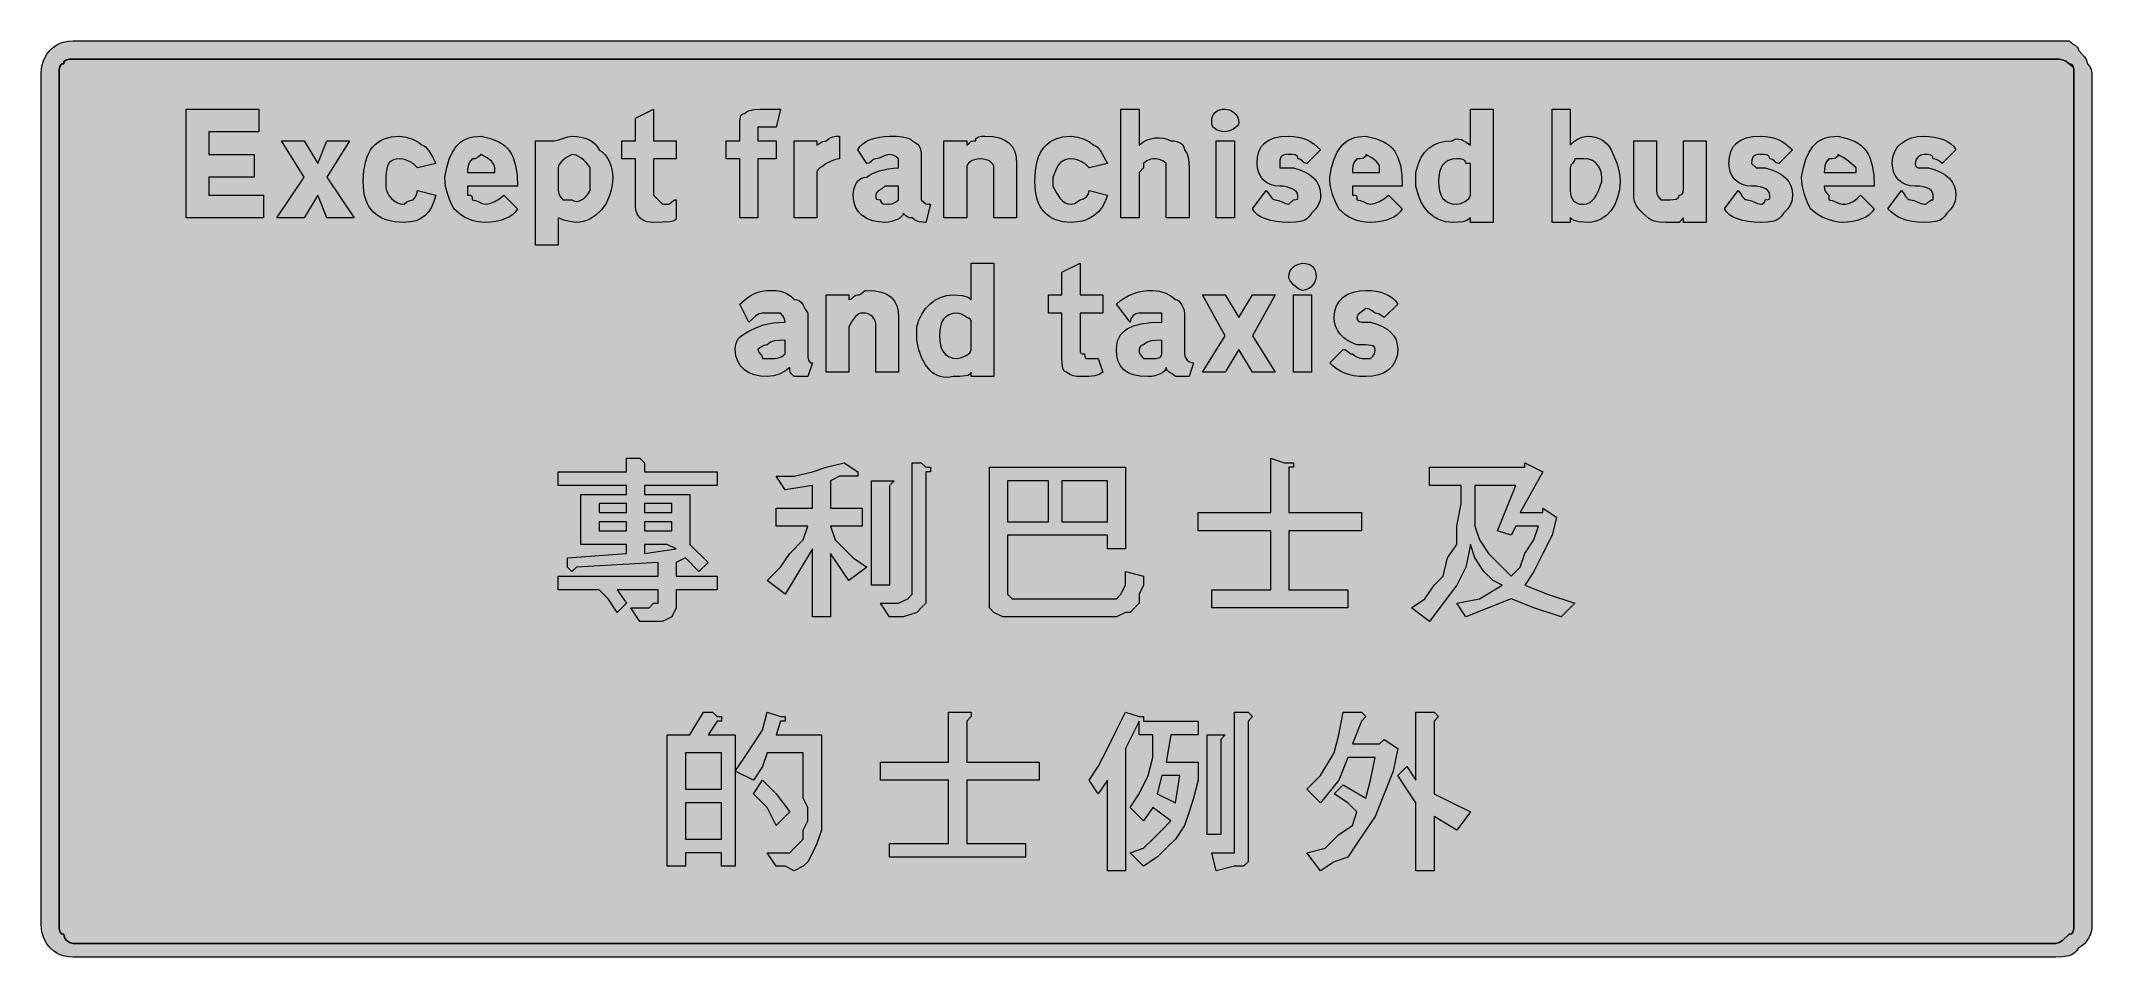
# Model space of a CAD drawing. Header units: metres. Extents: x 12 to 555, y 15 to 257.
import ezdxf

# ---------------------------------------------------------------- set-up
doc = ezdxf.new("R2010")
doc.units = ezdxf.units.M
doc.layers.add('FILL_BLACK_000000', color=7, linetype='Continuous', true_color=0x000000)
doc.layers.add('FILL_WHITE_FFFFFF', color=7, linetype='Continuous', true_color=0xffffff)

msp = doc.modelspace()

# ---------------------------------------------------------------- hatches: boundary and pattern name
at = {"layer": 'FILL_BLACK_000000', "true_color": 0x000000}
h = msp.add_hatch(color=7, dxfattribs=at)
h.dxf.hatch_style = 1
h.paths.add_polyline_path([(548.67, 257.04), (549.55, 256.33), (550.32, 255.84), (550.86, 255.35), (551.02, 255.04), (551.07, 254.64), (552.72, 252.84), (553.26, 251.94), (553.47, 251.04), (554.07, 250.29), (554.48, 249.52), (554.67, 248.64), (554.67, 23.04), (554.61, 22.14), (554.45, 21.26), (554.16, 20.4), (553.77, 19.59), (553.26, 18.83), (552.65, 18.15), (551.91, 17.54), (551.07, 17.04), (550.57, 16.25), (549.96, 15.65), (549.28, 15.23), (548.52, 14.94), (546.85, 14.68), (545.07, 14.64), (20.67, 14.64), (19.56, 14.68), (18.12, 14.94), (17.31, 15.23), (16.45, 15.65), (15.57, 16.25), (14.67, 17.04), (13.79, 18.15), (13.02, 19.59), (12.48, 21.26), (12.27, 23.04), (12.27, 248.64), (12.48, 250.42), (13.02, 252.09), (13.79, 253.53), (14.67, 254.64), (15.57, 255.43), (16.45, 256.03), (17.31, 256.45), (18.12, 256.74), (19.56, 257), (20.67, 257.04), (545.07, 257.04), (548.67, 257.04)])
h.paths.add_polyline_path([(19.02, 252.09), (18.48, 251.73), (18.32, 251.44), (18.27, 251.04), (17.87, 250.99), (17.58, 250.83), (17.22, 250.29), (17.09, 249.52), (17.07, 248.64), (17.07, 23.04), (17.09, 22.16), (17.22, 21.39), (17.58, 20.85), (17.87, 20.69), (18.27, 20.64), (18.48, 19.76), (19.02, 18.99), (19.79, 18.45), (20.67, 18.24), (545.07, 18.24), (545.97, 18.45), (546.87, 18.99), (548.67, 20.64), (549.07, 20.69), (549.36, 20.85), (549.72, 21.39), (549.85, 22.16), (549.87, 23.04), (549.87, 248.64), (549.87, 249.84), (548.67, 251.04), (547.77, 251.73), (546.87, 252.09), (545.97, 252.22), (545.07, 252.24), (20.67, 252.24), (19.79, 252.22), (19.02, 252.09)], flags=16)
h = msp.add_hatch(color=7, dxfattribs=at)
h.dxf.hatch_style = 1
h.paths.add_polyline_path([(56.67, 216.24), (71.07, 216.24), (71.07, 210.24), (50.67, 210.24), (50.67, 239.04), (69.87, 239.04), (69.87, 233.04), (56.67, 233.04), (56.67, 227.04), (68.67, 227.04), (68.67, 221.04), (56.67, 221.04), (56.67, 216.24)])
h = msp.add_hatch(color=7, dxfattribs=at)
h.dxf.hatch_style = 1
h.paths.add_polyline_path([(180.27, 230.64), (180.27, 225.84), (174.27, 225.84), (174.27, 216.24), (175.47, 215.04), (176.67, 213.84), (177.87, 213.84), (178.27, 213.89), (178.58, 214.03), (179.07, 214.44), (179.56, 214.85), (179.87, 214.99), (180.27, 215.04), (180.27, 210.24), (180.16, 209.84), (179.84, 209.55), (179.32, 209.33), (178.62, 209.19), (176.73, 209.06), (174.27, 209.04), (173.37, 209.06), (172.47, 209.19), (171.57, 209.55), (170.67, 210.24), (169.98, 211.14), (169.62, 212.04), (169.49, 212.94), (169.47, 213.84), (169.47, 225.84), (165.87, 225.84), (165.87, 230.64), (169.47, 230.64), (169.47, 236.64), (174.27, 239.04), (174.27, 230.64), (180.27, 230.64)])
h = msp.add_hatch(color=7, dxfattribs=at)
h.dxf.hatch_style = 1
h.paths.add_polyline_path([(197.07, 210.24), (197.07, 225.84), (193.47, 225.84), (193.47, 230.64), (197.07, 230.64), (197.07, 234.24), (197.09, 235.81), (197.22, 236.94), (197.36, 237.33), (197.58, 237.62), (197.87, 237.78), (198.27, 237.84), (198.77, 238.24), (199.38, 238.53), (200.82, 238.89), (202.49, 239.02), (204.27, 239.04), (207.87, 239.04), (206.67, 234.24), (205.47, 234.24), (203.07, 234.24), (201.87, 234.24), (201.87, 233.04), (201.87, 230.64), (206.67, 230.64), (206.67, 225.84), (201.87, 225.84), (201.87, 210.24), (197.07, 210.24)])
h = msp.add_hatch(color=7, dxfattribs=at)
h.dxf.hatch_style = 1
h.paths.add_polyline_path([(303.62, 230.23), (304.66, 230.81), (305.75, 231.19), (306.87, 231.39), (307.99, 231.42), (309.08, 231.3), (310.12, 231.03), (311.07, 230.64), (311.91, 230.59), (312.65, 230.43), (313.26, 230.2), (313.77, 229.89), (314.16, 229.53), (314.45, 229.12), (314.61, 228.69), (314.67, 228.24), (315.07, 227.74), (315.36, 227.15), (315.72, 225.84), (315.87, 223.44), (315.87, 210.24), (309.87, 210.24), (309.87, 222.24), (309.87, 224.64), (308.97, 225.33), (308.07, 225.69), (307.17, 225.82), (306.27, 225.84), (305.52, 225.69), (304.75, 225.33), (303.87, 224.64), (303.87, 223.44), (302.67, 222.24), (302.67, 210.24), (297.87, 210.24), (297.87, 239.04), (302.67, 239.04), (302.67, 229.44), (303.62, 230.23)])
h = msp.add_hatch(color=7, dxfattribs=at)
h.dxf.hatch_style = 1
h.paths.add_polyline_path([(328.96, 234.99), (328.68, 234.56), (327.72, 233.79), (326.54, 233.25), (325.47, 233.04), (324.63, 233.09), (323.9, 233.25), (323.28, 233.48), (322.77, 233.79), (322.38, 234.15), (322.1, 234.56), (321.93, 234.99), (321.87, 235.44), (321.93, 236.28), (322.1, 237.02), (322.38, 237.63), (322.77, 238.14), (323.28, 238.53), (323.9, 238.82), (324.63, 238.98), (325.47, 239.04), (326.54, 238.82), (327.14, 238.53), (327.72, 238.14), (328.25, 237.63), (328.68, 237.02), (328.96, 236.28), (329.07, 235.44), (328.96, 234.99)])
h = msp.add_hatch(color=7, dxfattribs=at)
h.dxf.hatch_style = 1
h.paths.add_polyline_path([(396.27, 239.04), (396.27, 209.04), (390.27, 209.04), (390.27, 210.24), (389.35, 209.55), (388.32, 209.19), (387.06, 209.06), (385.47, 209.04), (383.73, 209.21), (382.11, 209.7), (380.64, 210.5), (379.32, 211.59), (378.17, 212.97), (377.2, 214.61), (376.43, 216.5), (375.87, 218.64), (375.87, 219.84), (375.87, 222.24), (376.43, 224.32), (377.2, 226.08), (378.17, 227.53), (379.32, 228.69), (380.64, 229.56), (382.11, 230.17), (383.73, 230.53), (385.47, 230.64), (385.97, 230.98), (386.56, 231.13), (387.2, 231.1), (387.87, 230.94), (389.18, 230.3), (390.27, 229.44), (390.27, 239.04), (396.27, 239.04)])
h.paths.add_polyline_path([(390.27, 223.44), (390.27, 224.64), (389.07, 224.64), (389.02, 225.04), (388.86, 225.33), (388.32, 225.69), (387.55, 225.82), (386.67, 225.84), (385.43, 225.73), (384.4, 225.41), (383.57, 224.89), (382.92, 224.19), (382.44, 223.32), (382.11, 222.3), (381.93, 221.13), (381.87, 219.84), (381.93, 218.55), (382.11, 217.38), (382.44, 216.36), (382.92, 215.49), (383.57, 214.79), (384.4, 214.27), (385.43, 213.95), (386.67, 213.84), (387.74, 214.05), (388.92, 214.59), (389.88, 215.36), (390.16, 215.79), (390.27, 216.24), (390.27, 222.24), (390.27, 223.44)], flags=16)
h = msp.add_hatch(color=7, dxfattribs=at)
h.dxf.hatch_style = 1
h.paths.add_polyline_path([(417.76, 209.55), (417.17, 209.84), (416.67, 210.24), (416.67, 209.04), (411.87, 209.04), (411.87, 239.04), (416.67, 239.04), (416.67, 229.44), (417.59, 230.32), (418.62, 231.09), (419.88, 231.63), (420.62, 231.79), (421.47, 231.84), (422.37, 231.78), (423.25, 231.62), (424.11, 231.33), (424.92, 230.94), (425.68, 230.43), (426.36, 229.82), (426.97, 229.08), (427.47, 228.24), (428.35, 226.42), (429.12, 224.49), (429.66, 222.33), (429.82, 221.14), (429.87, 219.84), (429.71, 217.65), (429.23, 215.62), (428.48, 213.79), (427.47, 212.19), (426.24, 210.88), (424.81, 209.88), (424.03, 209.52), (423.21, 209.26), (422.36, 209.1), (421.47, 209.04), (419.07, 209.19), (417.76, 209.55)])
h.paths.add_polyline_path([(421.86, 214.27), (422.53, 214.79), (423.12, 215.49), (423.66, 216.36), (424.15, 217.38), (425.07, 219.84), (425.01, 221.13), (424.83, 222.3), (424.5, 223.32), (424.02, 224.19), (423.37, 224.89), (422.54, 225.41), (421.51, 225.73), (420.27, 225.84), (417.87, 225.84), (417.82, 225.44), (417.68, 225.13), (417.27, 224.64), (416.86, 224.15), (416.72, 223.84), (416.67, 223.44), (416.67, 217.44), (416.73, 216.6), (416.9, 215.87), (417.18, 215.25), (417.57, 214.74), (418.08, 214.35), (418.7, 214.07), (419.43, 213.9), (420.27, 213.84), (421.12, 213.95), (421.86, 214.27)], flags=16)
h = msp.add_hatch(color=7, dxfattribs=at)
h.dxf.hatch_style = 1
h.paths.add_polyline_path([(93.87, 230.64), (87.87, 221.04), (95.07, 210.24), (87.87, 210.24), (85.47, 216.24), (81.87, 210.24), (74.67, 210.24), (81.87, 221.04), (75.87, 230.64), (81.87, 230.64), (85.47, 224.64), (87.87, 230.64), (93.87, 230.64)])
h = msp.add_hatch(color=7, dxfattribs=at)
h.dxf.hatch_style = 1
h.paths.add_polyline_path([(108.85, 231.63), (110.52, 231.09), (111.96, 230.32), (113.07, 229.44), (113.52, 229.33), (113.97, 229.03), (114.87, 227.94), (115.77, 226.4), (116.67, 224.64), (111.87, 223.44), (110.95, 224.32), (109.92, 225.09), (108.66, 225.63), (107.92, 225.79), (107.07, 225.84), (106.23, 225.78), (105.5, 225.6), (104.88, 225.27), (104.37, 224.79), (103.98, 224.14), (103.7, 223.31), (103.53, 222.28), (103.47, 221.04), (103.47, 219.84), (103.47, 218.64), (103.58, 217.74), (103.88, 216.88), (104.36, 216.07), (104.97, 215.34), (105.7, 214.73), (106.51, 214.25), (107.37, 213.95), (108.27, 213.84), (109.02, 214.44), (109.79, 214.85), (110.67, 215.04), (111.27, 215.79), (111.68, 216.56), (111.87, 217.44), (116.67, 216.24), (116.16, 214.55), (115.53, 213.09), (114.75, 211.85), (113.82, 210.84), (112.72, 210.05), (111.44, 209.49), (109.96, 209.15), (108.27, 209.04), (105.74, 209.21), (104.6, 209.42), (103.55, 209.71), (102.57, 210.09), (101.69, 210.56), (100.89, 211.11), (100.17, 211.74), (99.54, 212.46), (98.99, 213.26), (98.52, 214.14), (98.15, 215.11), (97.85, 216.17), (97.64, 217.31), (97.47, 219.84), (97.64, 222.77), (98.13, 225.26), (98.49, 226.35), (98.93, 227.33), (99.44, 228.21), (100.02, 228.99), (100.67, 229.67), (101.4, 230.26), (102.18, 230.75), (103.04, 231.15), (103.96, 231.45), (104.93, 231.67), (107.07, 231.84), (108.85, 231.63)])
h = msp.add_hatch(color=7, dxfattribs=at)
h.dxf.hatch_style = 1
h.paths.add_polyline_path([(125.07, 216.24), (125.76, 216.22), (126.12, 216.09), (126.25, 215.73), (126.27, 215.04), (127.17, 214.85), (128.07, 214.44), (128.97, 214.03), (129.87, 213.84), (130.96, 214.05), (132.27, 214.59), (133.58, 215.36), (134.67, 216.24), (138.27, 212.64), (137.71, 211.8), (136.96, 211.06), (136.03, 210.45), (134.97, 209.94), (133.79, 209.55), (132.53, 209.26), (131.22, 209.1), (129.87, 209.04), (128.57, 209.1), (127.38, 209.26), (126.26, 209.55), (125.22, 209.94), (124.23, 210.45), (123.29, 211.06), (121.47, 212.64), (120.59, 214.46), (119.82, 216.39), (119.28, 218.55), (119.12, 219.74), (119.07, 221.04), (119.58, 223.57), (120.23, 225.76), (121.05, 227.62), (122.07, 229.14), (122.66, 229.77), (123.31, 230.32), (124.03, 230.79), (124.81, 231.17), (125.66, 231.46), (126.58, 231.67), (128.67, 231.84), (131.15, 231.27), (133.21, 230.45), (134.09, 229.94), (134.87, 229.35), (135.56, 228.69), (136.17, 227.94), (136.69, 227.11), (137.13, 226.19), (137.78, 224.08), (138.15, 221.57), (138.27, 218.64), (125.07, 218.64), (125.07, 216.24)])
h.paths.add_polyline_path([(132.27, 223.44), (132.21, 223.89), (132.05, 224.34), (131.37, 225.24), (130.25, 226.14), (128.67, 227.04), (127.96, 226.35), (127.47, 225.99), (126.98, 225.86), (126.27, 225.84), (125.58, 224.94), (125.22, 224.04), (125.09, 223.14), (125.07, 222.24), (132.27, 222.24), (132.27, 223.44)], flags=16)
h = msp.add_hatch(color=7, dxfattribs=at)
h.dxf.hatch_style = 1
h.paths.add_polyline_path([(151.58, 231.65), (152.67, 231.84), (153.96, 231.78), (155.15, 231.62), (156.21, 231.33), (157.17, 230.94), (158.01, 230.43), (158.75, 229.82), (159.36, 229.08), (159.87, 228.24), (160.71, 227.68), (161.45, 226.95), (162.06, 226.07), (162.57, 225.09), (162.96, 224.06), (163.25, 223.01), (163.41, 221.99), (163.47, 221.04), (163.41, 219.72), (163.25, 218.46), (163, 217.26), (162.65, 216.13), (162.21, 215.07), (161.7, 214.08), (160.47, 212.34), (159.02, 210.94), (157.4, 209.9), (156.54, 209.53), (155.66, 209.26), (154.77, 209.1), (153.87, 209.04), (152.11, 209.23), (150.57, 209.64), (149.07, 210.24), (149.07, 203.04), (143.07, 203.04), (143.07, 230.64), (147.87, 230.64), (148.96, 230.83), (150.27, 231.24), (151.58, 231.65)])
h.paths.add_polyline_path([(153.76, 214.57), (154.4, 214.64), (155.07, 214.89), (155.74, 215.31), (156.38, 215.88), (156.97, 216.6), (157.47, 217.44), (157.47, 218.64), (157.47, 222.24), (157.47, 223.44), (156.97, 224.28), (156.38, 225.01), (155.74, 225.63), (155.07, 226.14), (153.76, 226.82), (152.67, 227.04), (151.1, 226.14), (149.97, 225.24), (149.3, 224.34), (149.13, 223.89), (149.07, 223.44), (149.07, 217.44), (149.22, 216.69), (149.58, 215.92), (150.27, 215.04), (152.67, 215.04), (153.17, 214.7), (153.76, 214.57)], flags=16)
h = msp.add_hatch(color=7, dxfattribs=at)
h.dxf.hatch_style = 1
h.paths.add_polyline_path([(211.47, 230.64), (217.47, 230.64), (217.47, 229.44), (218.22, 230.04), (218.99, 230.45), (219.87, 230.64), (220.77, 231.33), (221.67, 231.69), (222.57, 231.82), (223.47, 231.84), (223.47, 225.84), (222.4, 225.65), (221.22, 225.24), (219.87, 224.64), (218.99, 223.93), (218.22, 223.44), (217.68, 222.95), (217.52, 222.64), (217.47, 222.24), (217.47, 210.24), (211.47, 210.24), (211.47, 230.64)])
h = msp.add_hatch(color=7, dxfattribs=at)
h.dxf.hatch_style = 1
h.paths.add_polyline_path([(245.37, 209.06), (244.47, 209.19), (243.57, 209.55), (242.67, 210.24), (241.96, 210.26), (241.47, 210.39), (240.98, 210.75), (240.27, 211.44), (240.16, 210.99), (239.86, 210.56), (239.38, 210.15), (238.77, 209.79), (237.23, 209.25), (236.37, 209.09), (235.47, 209.04), (233.73, 209.15), (232.13, 209.49), (230.7, 210.05), (229.47, 210.84), (228.46, 211.85), (227.71, 213.09), (227.23, 214.55), (227.07, 216.24), (227.13, 217.14), (227.29, 218), (227.58, 218.81), (227.97, 219.54), (228.48, 220.15), (229.1, 220.63), (229.83, 220.93), (230.67, 221.04), (231.23, 221.49), (231.98, 221.92), (233.97, 222.69), (236.41, 223.23), (237.72, 223.39), (239.07, 223.44), (239.07, 224.64), (239.07, 225.84), (238.32, 226.44), (237.55, 226.85), (236.67, 227.04), (235.77, 226.85), (234.87, 226.44), (233.97, 226.03), (233.07, 225.84), (232.67, 225.79), (232.36, 225.65), (231.87, 225.24), (231.38, 224.83), (231.07, 224.69), (230.67, 224.64), (228.27, 228.24), (228.83, 229.08), (229.58, 229.82), (230.51, 230.43), (231.57, 230.94), (232.75, 231.33), (234.01, 231.62), (235.32, 231.78), (236.67, 231.84), (238.45, 231.82), (240.12, 231.69), (241.56, 231.33), (242.17, 231.04), (242.67, 230.64), (243.46, 230.19), (244.06, 229.72), (244.48, 229.23), (244.77, 228.69), (245.03, 227.43), (245.07, 225.84), (245.07, 215.04), (245.78, 214.35), (246.27, 213.99), (246.76, 213.86), (247.47, 213.84), (246.27, 209.04), (245.37, 209.06)])
h.paths.add_polyline_path([(233.22, 215.19), (233.58, 215.06), (234.27, 215.04), (234.32, 214.64), (234.48, 214.35), (235.02, 213.99), (235.79, 213.86), (236.67, 213.84), (237.55, 214.03), (238.32, 214.44), (239.07, 215.04), (239.07, 218.64), (235.47, 218.64), (234.59, 217.93), (233.82, 217.44), (233.28, 216.95), (233.12, 216.64), (233.07, 216.24), (233.09, 215.55), (233.22, 215.19)], flags=16)
h = msp.add_hatch(color=7, dxfattribs=at)
h.dxf.hatch_style = 1
h.paths.add_polyline_path([(264.27, 210.24), (264.27, 222.24), (264.27, 223.44), (264.21, 223.89), (264.05, 224.32), (263.76, 224.73), (263.37, 225.09), (262.86, 225.4), (262.25, 225.63), (261.51, 225.79), (260.67, 225.84), (259.83, 225.79), (259.1, 225.63), (258.48, 225.4), (257.97, 225.09), (257.58, 224.73), (257.29, 224.32), (257.13, 223.89), (257.07, 223.44), (257.07, 222.24), (257.07, 210.24), (251.07, 210.24), (251.07, 230.64), (257.07, 230.64), (257.07, 229.44), (257.78, 230.13), (258.27, 230.49), (258.76, 230.62), (259.47, 230.64), (259.52, 231.04), (259.68, 231.33), (260.22, 231.69), (260.99, 231.82), (261.87, 231.84), (263.95, 231.73), (265.71, 231.39), (267.16, 230.83), (268.32, 230.04), (269.19, 229.03), (269.8, 227.79), (270.16, 226.33), (270.27, 224.64), (270.27, 210.24), (264.27, 210.24)])
h = msp.add_hatch(color=7, dxfattribs=at)
h.dxf.hatch_style = 1
h.paths.add_polyline_path([(286.45, 231.63), (288.12, 231.09), (289.56, 230.32), (290.67, 229.44), (291.12, 229.33), (291.57, 229.03), (292.47, 227.94), (293.37, 226.4), (294.27, 224.64), (289.47, 223.44), (288.55, 224.32), (287.52, 225.09), (286.26, 225.63), (285.52, 225.79), (284.67, 225.84), (283.82, 225.78), (283.08, 225.6), (282.41, 225.27), (281.82, 224.79), (281.28, 224.14), (280.79, 223.31), (279.87, 221.04), (279.87, 219.84), (279.87, 218.64), (280.79, 216.88), (281.82, 215.34), (282.41, 214.73), (283.08, 214.25), (283.82, 213.95), (284.67, 213.84), (285.55, 214.03), (286.32, 214.44), (287.07, 215.04), (287.95, 215.25), (288.72, 215.79), (289.26, 216.56), (289.47, 217.44), (294.27, 216.24), (293.71, 214.55), (292.94, 213.09), (291.97, 211.85), (290.82, 210.84), (289.5, 210.05), (288.03, 209.49), (286.41, 209.15), (284.67, 209.04), (282.53, 209.21), (280.64, 209.71), (279.78, 210.09), (279, 210.56), (278.27, 211.11), (277.62, 211.74), (277.04, 212.46), (276.53, 213.26), (276.09, 214.14), (275.73, 215.11), (275.24, 217.31), (275.07, 219.84), (275.24, 222.77), (275.73, 225.26), (276.09, 226.35), (276.53, 227.33), (277.04, 228.21), (277.62, 228.99), (278.27, 229.67), (279, 230.26), (279.78, 230.75), (280.64, 231.15), (281.56, 231.45), (282.53, 231.67), (284.67, 231.84), (286.45, 231.63)])
h = msp.add_hatch(color=7, dxfattribs=at)
h.dxf.hatch_style = 1
h.paths.add_polyline_path([(323.07, 210.24), (323.07, 230.64), (327.87, 230.64), (327.87, 210.24), (323.07, 210.24)])
h = msp.add_hatch(color=7, dxfattribs=at)
h.dxf.hatch_style = 1
h.paths.add_polyline_path([(350.62, 215.39), (350.46, 214.65), (349.92, 213.39), (349.15, 212.36), (348.27, 211.44), (347.77, 210.65), (347.16, 210.05), (346.48, 209.63), (345.72, 209.34), (344.05, 209.08), (342.27, 209.04), (340.53, 209.1), (338.91, 209.26), (337.44, 209.55), (336.12, 209.94), (334.97, 210.45), (334, 211.06), (333.23, 211.8), (332.67, 212.64), (336.27, 217.44), (336.98, 216.56), (337.47, 215.79), (337.96, 215.25), (338.27, 215.09), (338.67, 215.04), (339.57, 214.85), (340.47, 214.44), (341.37, 214.03), (342.27, 213.84), (343.47, 215.04), (344.16, 215.06), (344.52, 215.19), (344.65, 215.55), (344.67, 216.24), (344.56, 216.69), (344.26, 217.12), (343.78, 217.53), (343.17, 217.89), (341.63, 218.43), (340.77, 218.59), (339.87, 218.64), (338.58, 218.75), (337.41, 219.07), (336.39, 219.59), (335.52, 220.29), (334.82, 221.16), (334.3, 222.18), (333.98, 223.35), (333.87, 224.64), (333.98, 226.33), (334.34, 227.79), (334.95, 229.03), (335.82, 230.04), (336.98, 230.83), (338.43, 231.39), (340.19, 231.73), (342.27, 231.84), (343.57, 231.78), (344.76, 231.62), (345.88, 231.33), (346.92, 230.94), (347.91, 230.43), (348.85, 229.82), (350.67, 228.24), (347.07, 224.64), (346.67, 224.69), (346.36, 224.83), (345.87, 225.24), (345.38, 225.65), (345.07, 225.79), (344.67, 225.84), (344.62, 226.24), (344.46, 226.53), (343.92, 226.89), (343.15, 227.02), (342.27, 227.04), (341.48, 226.99), (340.88, 226.83), (340.46, 226.6), (340.17, 226.29), (339.91, 225.52), (339.87, 224.64), (339.87, 223.44), (343.47, 223.44), (345.16, 222.93), (346.62, 222.31), (347.86, 221.58), (348.87, 220.74), (349.66, 219.78), (350.22, 218.71), (350.56, 217.53), (350.67, 216.24), (350.62, 215.39)])
h = msp.add_hatch(color=7, dxfattribs=at)
h.dxf.hatch_style = 1
h.paths.add_polyline_path([(359.07, 216.24), (359.76, 216.22), (360.12, 216.09), (360.25, 215.73), (360.27, 215.04), (361.17, 214.85), (362.07, 214.44), (362.97, 214.03), (363.87, 213.84), (364.96, 214.05), (366.27, 214.59), (367.58, 215.36), (368.67, 216.24), (372.27, 212.64), (371.71, 211.8), (370.96, 211.06), (370.03, 210.45), (368.97, 209.94), (367.79, 209.55), (366.53, 209.26), (365.22, 209.1), (363.87, 209.04), (362.57, 209.1), (361.38, 209.26), (360.26, 209.55), (359.22, 209.94), (358.23, 210.45), (357.29, 211.06), (355.47, 212.64), (354.59, 214.46), (353.82, 216.39), (353.28, 218.55), (353.12, 219.74), (353.07, 221.04), (353.58, 223.57), (354.23, 225.76), (355.05, 227.62), (356.07, 229.14), (356.66, 229.77), (357.31, 230.32), (358.03, 230.79), (358.81, 231.17), (359.66, 231.46), (360.58, 231.67), (362.67, 231.84), (365.15, 231.27), (367.21, 230.45), (368.09, 229.94), (368.87, 229.35), (369.56, 228.69), (370.17, 227.94), (370.69, 227.11), (371.13, 226.19), (371.78, 224.08), (372.15, 221.57), (372.27, 218.64), (359.07, 218.64), (359.07, 216.24)])
h.paths.add_polyline_path([(366.27, 222.24), (366.27, 223.44), (366.21, 223.89), (366.05, 224.34), (365.37, 225.24), (364.25, 226.14), (362.67, 227.04), (362.62, 226.64), (362.46, 226.35), (361.92, 225.99), (361.15, 225.86), (360.27, 225.84), (359.58, 224.94), (359.22, 224.04), (359.09, 223.14), (359.07, 222.24), (366.27, 222.24)], flags=16)
h = msp.add_hatch(color=7, dxfattribs=at)
h.dxf.hatch_style = 1
h.paths.add_polyline_path([(452.67, 230.64), (452.67, 209.04), (446.67, 209.04), (446.67, 210.24), (445.47, 209.04), (441.87, 209.04), (440.26, 209.08), (438.87, 209.34), (438.19, 209.63), (437.48, 210.05), (435.87, 211.44), (434.99, 212.36), (434.22, 213.39), (433.68, 214.65), (433.52, 215.39), (433.47, 216.24), (433.47, 230.64), (439.47, 230.64), (439.47, 217.44), (439.62, 216.69), (439.98, 215.92), (440.67, 215.04), (443.07, 215.04), (443.95, 215.06), (444.72, 215.19), (445.26, 215.55), (445.42, 215.84), (445.47, 216.24), (445.87, 216.29), (446.16, 216.45), (446.52, 216.99), (446.65, 217.76), (446.67, 218.64), (446.67, 230.64), (452.67, 230.64)])
h = msp.add_hatch(color=7, dxfattribs=at)
h.dxf.hatch_style = 1
h.paths.add_polyline_path([(475.42, 215.39), (475.26, 214.65), (474.72, 213.39), (473.95, 212.36), (473.07, 211.44), (472.57, 210.65), (471.96, 210.05), (471.28, 209.63), (470.52, 209.34), (468.85, 209.08), (467.07, 209.04), (465.33, 209.1), (463.71, 209.26), (462.24, 209.55), (460.92, 209.94), (459.77, 210.45), (458.8, 211.06), (458.03, 211.8), (457.47, 212.64), (461.07, 217.44), (461.78, 216.56), (462.27, 215.79), (462.76, 215.25), (463.07, 215.09), (463.47, 215.04), (464.37, 214.85), (465.27, 214.44), (466.17, 214.03), (467.07, 213.84), (467.47, 213.89), (467.76, 214.03), (468.12, 214.44), (468.27, 215.04), (468.96, 215.06), (469.32, 215.19), (469.45, 215.55), (469.47, 216.24), (469.41, 216.69), (469.23, 217.12), (468.9, 217.53), (468.42, 217.89), (467.77, 218.2), (466.94, 218.43), (465.91, 218.59), (464.67, 218.64), (463.38, 218.75), (462.21, 219.07), (461.19, 219.59), (460.32, 220.29), (459.62, 221.16), (459.1, 222.18), (458.78, 223.35), (458.67, 224.64), (458.78, 226.33), (459.14, 227.79), (459.75, 229.03), (460.62, 230.04), (461.78, 230.83), (463.23, 231.39), (464.99, 231.73), (467.07, 231.84), (468.37, 231.78), (469.56, 231.62), (470.68, 231.33), (471.72, 230.94), (472.71, 230.43), (473.65, 229.82), (475.47, 228.24), (471.87, 224.64), (471.47, 224.69), (471.16, 224.83), (470.67, 225.24), (470.18, 225.65), (469.87, 225.79), (469.47, 225.84), (469.42, 226.24), (469.26, 226.53), (468.72, 226.89), (467.95, 227.02), (467.07, 227.04), (466.28, 226.99), (465.68, 226.83), (465.26, 226.6), (464.97, 226.29), (464.71, 225.52), (464.67, 224.64), (465.87, 223.44), (468.27, 223.44), (469.96, 222.93), (471.42, 222.31), (472.66, 221.58), (473.67, 220.74), (474.46, 219.78), (475.02, 218.71), (475.36, 217.53), (475.47, 216.24), (475.42, 215.39)])
h = msp.add_hatch(color=7, dxfattribs=at)
h.dxf.hatch_style = 1
h.paths.add_polyline_path([(483.89, 217.93), (484.02, 217.44), (484.38, 216.95), (485.07, 216.24), (485.07, 215.04), (485.97, 214.85), (486.87, 214.44), (487.77, 214.03), (488.67, 213.84), (489.52, 213.89), (490.26, 214.05), (491.52, 214.59), (492.55, 215.36), (493.47, 216.24), (497.07, 212.64), (496.51, 211.8), (495.76, 211.06), (494.83, 210.45), (493.77, 209.94), (492.59, 209.55), (491.33, 209.26), (490.02, 209.1), (488.67, 209.04), (487.72, 209.1), (486.68, 209.26), (484.47, 209.94), (483.35, 210.45), (482.26, 211.06), (481.22, 211.8), (480.27, 212.64), (479.39, 214.46), (478.62, 216.39), (478.08, 218.55), (477.92, 219.74), (477.87, 221.04), (478.38, 223.57), (479.03, 225.76), (479.85, 227.62), (480.87, 229.14), (481.46, 229.77), (482.11, 230.32), (482.83, 230.79), (483.61, 231.17), (484.46, 231.46), (485.38, 231.67), (487.47, 231.84), (489.95, 231.27), (492.01, 230.45), (492.89, 229.94), (493.67, 229.35), (494.36, 228.69), (494.97, 227.94), (495.49, 227.11), (495.93, 226.19), (496.58, 224.08), (496.95, 221.57), (497.07, 218.64), (483.87, 218.64), (483.89, 217.93)])
h.paths.add_polyline_path([(492.27, 223.44), (490.32, 225.24), (489.06, 226.14), (487.47, 227.04), (487.42, 226.64), (487.26, 226.35), (486.72, 225.99), (485.95, 225.86), (485.07, 225.84), (484.38, 224.94), (484.02, 224.04), (483.89, 223.14), (483.87, 222.24), (492.27, 222.24), (492.27, 223.44)], flags=16)
h = msp.add_hatch(color=7, dxfattribs=at)
h.dxf.hatch_style = 1
h.paths.add_polyline_path([(518.62, 215.39), (518.46, 214.65), (517.92, 213.39), (517.15, 212.36), (516.27, 211.44), (515.77, 210.65), (515.16, 210.05), (514.48, 209.63), (513.72, 209.34), (512.05, 209.08), (510.27, 209.04), (508.58, 209.1), (507.08, 209.26), (505.76, 209.55), (504.57, 209.94), (503.5, 210.45), (502.51, 211.06), (501.57, 211.8), (500.67, 212.64), (504.27, 217.44), (504.98, 216.56), (505.47, 215.79), (505.96, 215.25), (506.27, 215.09), (506.67, 215.04), (507.57, 214.85), (508.47, 214.44), (509.37, 214.03), (510.27, 213.84), (510.67, 213.89), (510.98, 214.03), (511.47, 214.44), (511.96, 214.85), (512.27, 214.99), (512.67, 215.04), (512.67, 216.24), (512.61, 216.69), (512.43, 217.12), (512.1, 217.53), (511.62, 217.89), (510.97, 218.2), (510.14, 218.43), (509.11, 218.59), (507.87, 218.64), (506.58, 218.75), (505.41, 219.07), (504.39, 219.59), (503.52, 220.29), (502.82, 221.16), (502.3, 222.18), (501.98, 223.35), (501.87, 224.64), (502.03, 226.33), (502.51, 227.79), (503.26, 229.03), (504.27, 230.04), (505.5, 230.83), (506.93, 231.39), (508.53, 231.73), (510.27, 231.84), (511.62, 231.78), (512.93, 231.62), (514.19, 231.33), (515.37, 230.94), (516.43, 230.43), (517.36, 229.82), (518.11, 229.08), (518.67, 228.24), (515.07, 224.64), (514.32, 225.24), (513.55, 225.65), (512.67, 225.84), (512.62, 226.24), (512.46, 226.53), (511.92, 226.89), (511.15, 227.02), (510.27, 227.04), (509.39, 226.83), (508.62, 226.29), (508.08, 225.52), (507.87, 224.64), (508.02, 224.04), (508.38, 223.63), (508.67, 223.49), (509.07, 223.44), (511.47, 223.44), (513.16, 222.93), (514.62, 222.31), (515.86, 221.58), (516.87, 220.74), (517.66, 219.78), (518.22, 218.71), (518.56, 217.53), (518.67, 216.24), (518.62, 215.39)])
h = msp.add_hatch(color=7, dxfattribs=at)
h.dxf.hatch_style = 1
h.paths.add_polyline_path([(264.27, 198.24), (264.27, 168.24), (258.27, 168.24), (258.27, 169.44), (258.16, 169.04), (257.86, 168.75), (257.38, 168.53), (256.77, 168.39), (255.23, 168.26), (253.47, 168.24), (252.58, 168.07), (251.73, 168.01), (250.9, 168.06), (250.11, 168.22), (249.36, 168.48), (248.64, 168.85), (247.96, 169.32), (247.32, 169.89), (246.17, 171.32), (245.2, 173.13), (244.43, 175.31), (243.87, 177.84), (243.87, 179.04), (243.87, 180.24), (243.87, 181.44), (244.43, 183.18), (245.2, 184.78), (246.17, 186.21), (247.32, 187.44), (248.64, 188.45), (250.11, 189.2), (251.73, 189.68), (253.47, 189.84), (255.87, 189.69), (257.18, 189.33), (257.77, 189.04), (258.27, 188.64), (258.27, 198.24), (264.27, 198.24)])
h.paths.add_polyline_path([(258.27, 182.64), (258.22, 183.04), (258.08, 183.33), (257.67, 183.69), (257.07, 183.84), (256.32, 184.44), (255.55, 184.85), (254.67, 185.04), (253.43, 184.93), (252.4, 184.61), (251.57, 184.09), (250.92, 183.39), (250.44, 182.52), (250.11, 181.5), (249.93, 180.33), (249.87, 179.04), (249.93, 177.75), (250.11, 176.58), (250.44, 175.56), (250.92, 174.69), (251.57, 173.99), (252.4, 173.47), (253.43, 173.15), (254.67, 173.04), (255.74, 173.25), (256.92, 173.79), (257.88, 174.56), (258.16, 174.99), (258.27, 175.44), (258.27, 180.24), (258.27, 182.64)], flags=16)
h = msp.add_hatch(color=7, dxfattribs=at)
h.dxf.hatch_style = 1
h.paths.add_polyline_path([(293.07, 189.84), (293.07, 185.04), (287.07, 185.04), (287.07, 175.44), (287.09, 174.75), (287.22, 174.39), (287.58, 174.26), (288.27, 174.24), (288.29, 173.55), (288.42, 173.19), (288.78, 173.06), (289.47, 173.04), (290.67, 173.04), (291.87, 173.04), (293.07, 169.44), (292.13, 168.75), (290.97, 168.39), (289.36, 168.26), (287.07, 168.24), (286.17, 168.26), (285.27, 168.39), (284.37, 168.75), (283.47, 169.44), (283.07, 169.55), (282.78, 169.83), (282.56, 170.26), (282.42, 170.79), (282.29, 171.97), (282.27, 173.04), (282.27, 185.04), (278.67, 185.04), (278.67, 189.84), (282.27, 189.84), (282.27, 195.84), (287.07, 198.24), (287.07, 189.84), (293.07, 189.84)])
h = msp.add_hatch(color=7, dxfattribs=at)
h.dxf.hatch_style = 1
h.paths.add_polyline_path([(349.25, 193.57), (348.96, 192.97), (348.57, 192.39), (348.06, 191.86), (347.45, 191.43), (346.71, 191.15), (345.87, 191.04), (345.37, 191.15), (344.8, 191.43), (343.62, 192.39), (342.66, 193.57), (342.38, 194.14), (342.27, 194.64), (342.38, 195.48), (342.66, 196.21), (343.09, 196.83), (343.62, 197.34), (344.2, 197.73), (344.8, 198.01), (345.87, 198.24), (346.71, 198.18), (347.45, 198.01), (348.06, 197.73), (348.57, 197.34), (348.96, 196.83), (349.25, 196.21), (349.41, 195.48), (349.47, 194.64), (349.25, 193.57)])
h = msp.add_hatch(color=7, dxfattribs=at)
h.dxf.hatch_style = 1
h.paths.add_polyline_path([(211.47, 168.24), (210.78, 168.95), (210.42, 169.44), (210.29, 169.93), (210.27, 170.64), (209.16, 169.76), (207.72, 168.99), (206.05, 168.45), (204.27, 168.24), (202.53, 168.35), (200.93, 168.69), (199.5, 169.25), (198.27, 170.04), (197.26, 171.05), (196.51, 172.29), (196.03, 173.75), (195.87, 175.44), (195.93, 176.29), (196.1, 177.03), (196.38, 177.7), (196.77, 178.29), (197.28, 178.83), (197.9, 179.32), (199.47, 180.24), (201.31, 181.12), (203.37, 181.89), (205.88, 182.43), (207.38, 182.59), (209.07, 182.64), (208.88, 183.52), (208.47, 184.29), (207.87, 185.04), (205.47, 185.04), (203.07, 185.04), (202.17, 184.83), (201.27, 184.29), (199.47, 182.64), (197.07, 187.44), (198.89, 189.02), (199.83, 189.63), (200.82, 190.14), (201.86, 190.53), (202.98, 190.82), (204.17, 190.98), (205.47, 191.04), (206.71, 190.99), (207.76, 190.83), (208.63, 190.6), (209.37, 190.29), (210.53, 189.52), (211.47, 188.64), (212.26, 188.53), (212.88, 188.25), (213.35, 187.82), (213.72, 187.29), (214.34, 186.11), (215.07, 185.04), (215.07, 174.24), (215.09, 173.36), (215.22, 172.59), (215.58, 172.05), (215.87, 171.89), (216.27, 171.84), (215.07, 168.24), (211.47, 168.24)])
h.paths.add_polyline_path([(202.06, 174.73), (202.47, 174.24), (202.88, 173.75), (203.02, 173.44), (203.07, 173.04), (205.47, 173.04), (206.37, 173.06), (207.27, 173.19), (208.17, 173.55), (209.07, 174.24), (209.07, 177.84), (207.48, 177.82), (206.22, 177.69), (205.19, 177.33), (204.27, 176.64), (203.39, 176.45), (202.62, 176.04), (201.87, 175.44), (201.92, 175.04), (202.06, 174.73)], flags=16)
h = msp.add_hatch(color=7, dxfattribs=at)
h.dxf.hatch_style = 1
h.paths.add_polyline_path([(233.07, 169.44), (233.07, 181.44), (233.01, 182.28), (232.85, 183.01), (232.56, 183.63), (232.17, 184.14), (231.66, 184.53), (231.05, 184.82), (230.31, 184.98), (229.47, 185.04), (229.02, 184.98), (228.57, 184.82), (227.67, 184.14), (226.77, 183.01), (225.87, 181.44), (225.87, 169.44), (219.87, 169.44), (219.87, 189.84), (225.87, 189.84), (225.87, 188.64), (226.27, 188.69), (226.58, 188.83), (227.07, 189.24), (227.56, 189.65), (227.87, 189.79), (228.27, 189.84), (228.67, 189.89), (228.98, 190.03), (229.47, 190.44), (229.96, 190.85), (230.27, 190.99), (230.67, 191.04), (232.75, 190.93), (234.51, 190.59), (235.96, 190.03), (237.12, 189.24), (237.99, 188.23), (238.6, 186.99), (238.96, 185.53), (239.07, 183.84), (239.07, 182.64), (239.07, 169.44), (233.07, 169.44)])
h = msp.add_hatch(color=7, dxfattribs=at)
h.dxf.hatch_style = 1
h.paths.add_polyline_path([(312.27, 168.24), (311.39, 168.95), (310.62, 169.44), (310.08, 169.93), (309.92, 170.24), (309.87, 170.64), (309.76, 170.19), (309.46, 169.76), (308.98, 169.35), (308.37, 168.99), (306.83, 168.45), (305.97, 168.29), (305.07, 168.24), (302.99, 168.35), (301.23, 168.69), (299.78, 169.25), (298.62, 170.04), (297.75, 171.05), (297.14, 172.29), (296.78, 173.75), (296.67, 175.44), (296.84, 177.13), (297.06, 177.89), (297.36, 178.59), (297.76, 179.24), (298.25, 179.83), (298.84, 180.36), (299.52, 180.84), (301.18, 181.63), (303.25, 182.19), (305.74, 182.53), (308.67, 182.64), (308.67, 185.04), (306.27, 185.04), (302.67, 185.04), (301.79, 184.83), (301.02, 184.29), (300.48, 183.52), (300.27, 182.64), (296.67, 187.44), (297.62, 188.28), (298.68, 189.02), (299.81, 189.63), (301.02, 190.14), (302.28, 190.53), (303.59, 190.82), (304.92, 190.98), (306.27, 191.04), (308.05, 190.83), (309.72, 190.29), (311.16, 189.52), (312.27, 188.64), (312.72, 188.53), (313.15, 188.25), (313.92, 187.29), (314.46, 186.11), (314.67, 185.04), (314.67, 174.24), (314.88, 173.36), (315.42, 172.59), (316.19, 172.05), (317.07, 171.84), (315.87, 168.24), (312.27, 168.24)])
h.paths.add_polyline_path([(302.82, 174.24), (303.18, 173.75), (303.87, 173.04), (306.27, 173.04), (307.15, 173.06), (307.92, 173.19), (308.46, 173.55), (308.62, 173.84), (308.67, 174.24), (308.67, 177.84), (307.08, 177.82), (305.82, 177.69), (304.79, 177.33), (303.87, 176.64), (303.47, 176.59), (303.18, 176.45), (302.82, 176.04), (302.67, 175.44), (302.69, 174.73), (302.82, 174.24)], flags=16)
h = msp.add_hatch(color=7, dxfattribs=at)
h.dxf.hatch_style = 1
h.paths.add_polyline_path([(338.67, 189.84), (332.67, 179.04), (338.67, 169.44), (332.67, 169.44), (329.07, 175.44), (325.47, 169.44), (319.47, 169.44), (325.47, 179.04), (319.47, 189.84), (325.47, 189.84), (329.07, 183.84), (332.67, 189.84), (338.67, 189.84)])
h = msp.add_hatch(color=7, dxfattribs=at)
h.dxf.hatch_style = 1
h.paths.add_polyline_path([(343.47, 169.44), (343.47, 189.84), (348.27, 189.84), (348.27, 169.44), (343.47, 169.44)])
h = msp.add_hatch(color=7, dxfattribs=at)
h.dxf.hatch_style = 1
h.paths.add_polyline_path([(370.91, 173.75), (370.43, 172.29), (369.68, 171.05), (368.67, 170.04), (367.44, 169.25), (366.01, 168.69), (364.41, 168.35), (362.67, 168.24), (360.98, 168.3), (359.48, 168.46), (358.16, 168.75), (356.97, 169.14), (355.9, 169.65), (354.91, 170.26), (353.97, 171), (353.07, 171.84), (356.67, 175.44), (357.07, 175.39), (357.38, 175.25), (357.87, 174.84), (358.36, 174.43), (358.67, 174.29), (359.07, 174.24), (359.97, 173.55), (360.87, 173.19), (361.77, 173.06), (362.67, 173.04), (363.87, 173.04), (364.56, 173.75), (364.92, 174.24), (365.05, 174.73), (365.07, 175.44), (365.01, 175.84), (364.83, 176.13), (364.5, 176.35), (364.02, 176.49), (362.54, 176.62), (360.27, 176.64), (358.98, 177.15), (357.81, 177.76), (356.79, 178.5), (355.92, 179.34), (355.22, 180.3), (354.7, 181.36), (354.38, 182.55), (354.27, 183.84), (354.43, 185.53), (354.91, 186.99), (355.66, 188.23), (356.67, 189.24), (357.9, 190.03), (359.33, 190.59), (360.93, 190.93), (362.67, 191.04), (364.02, 190.98), (365.33, 190.82), (366.59, 190.53), (367.77, 190.14), (368.83, 189.63), (369.76, 189.02), (370.51, 188.28), (371.07, 187.44), (367.47, 183.84), (366.72, 184.44), (365.95, 184.85), (365.07, 185.04), (364.32, 185.64), (363.55, 186.05), (362.67, 186.24), (361.79, 185.53), (361.02, 185.04), (360.48, 184.55), (360.32, 184.24), (360.27, 183.84), (360.42, 183.24), (360.78, 182.83), (361.07, 182.69), (361.47, 182.64), (363.87, 182.64), (365.56, 182.13), (367.02, 181.51), (368.26, 180.78), (369.27, 179.94), (370.06, 178.98), (370.62, 177.92), (370.96, 176.73), (371.07, 175.44), (370.91, 173.75)])
h = msp.add_hatch(color=7, dxfattribs=at)
h.dxf.hatch_style = 1
h.paths.add_polyline_path([(171.87, 144.24), (171.87, 143.04), (191.07, 143.04), (191.07, 139.44), (171.87, 139.44), (171.87, 137.04), (183.87, 137.04), (183.87, 123.84), (188.67, 119.04), (186.27, 116.64), (182.67, 120.24), (180.27, 119.04), (180.27, 115.44), (191.07, 115.44), (191.07, 111.84), (180.27, 111.84), (180.27, 109.44), (180.27, 107.04), (179.07, 104.64), (176.67, 103.44), (174.27, 103.44), (170.67, 103.44), (168.27, 107.04), (173.07, 107.04), (174.27, 108.24), (175.47, 108.24), (175.47, 109.44), (175.47, 111.84), (164.67, 111.84), (167.07, 108.24), (164.67, 105.84), (162.27, 109.44), (159.87, 111.84), (149.07, 111.84), (149.07, 115.44), (175.47, 115.44), (175.47, 119.04), (153.87, 117.84), (152.67, 116.64), (151.47, 117.84), (151.47, 120.24), (167.07, 121.44), (167.07, 123.84), (155.07, 123.84), (155.07, 137.04), (167.07, 137.04), (167.07, 139.44), (149.07, 139.44), (149.07, 143.04), (167.07, 143.04), (167.07, 146.64), (170.67, 146.64), (171.87, 145.44), (171.87, 144.24)])
h.paths.add_polyline_path([(177.87, 123.84), (171.87, 123.84), (171.87, 121.44), (180.27, 122.64), (177.87, 123.84)], flags=16)
h.paths.add_polyline_path([(179.07, 132.24), (179.07, 134.64), (171.87, 134.64), (171.87, 132.24), (179.07, 132.24)], flags=16)
h.paths.add_polyline_path([(171.87, 127.44), (179.07, 127.44), (179.07, 129.84), (171.87, 129.84), (171.87, 127.44)], flags=16)
h.paths.add_polyline_path([(159.87, 134.64), (159.87, 132.24), (167.07, 132.24), (167.07, 134.64), (159.87, 134.64)], flags=16)
h.paths.add_polyline_path([(167.07, 129.84), (159.87, 129.84), (159.87, 127.44), (167.07, 127.44), (167.07, 129.84)], flags=16)
h = msp.add_hatch(color=7, dxfattribs=at)
h.dxf.hatch_style = 1
h.paths.add_polyline_path([(342.27, 145.44), (343.47, 145.44), (343.47, 144.24), (342.27, 144.24), (342.27, 132.24), (361.47, 132.24), (361.47, 127.44), (342.27, 127.44), (342.27, 111.84), (357.87, 111.84), (357.87, 107.04), (321.87, 107.04), (321.87, 111.84), (337.47, 111.84), (337.47, 127.44), (318.27, 127.44), (318.27, 132.24), (337.47, 132.24), (337.47, 146.64), (341.07, 145.44), (342.27, 145.44)])
h = msp.add_hatch(color=7, dxfattribs=at)
h.dxf.hatch_style = 1
h.paths.add_polyline_path([(211.47, 141.84), (216.27, 143.04), (219.87, 144.24), (224.67, 145.44), (228.27, 143.04), (228.27, 141.84), (227.07, 141.84), (225.87, 141.84), (223.47, 141.84), (221.07, 140.64), (221.07, 133.44), (229.47, 133.44), (229.47, 128.64), (221.07, 128.64), (222.27, 125.04), (224.67, 122.64), (227.07, 120.24), (230.67, 117.84), (225.87, 114.24), (221.07, 121.44), (221.07, 104.64), (216.27, 104.64), (216.27, 122.64), (212.67, 116.64), (209.07, 110.64), (204.27, 114.24), (207.87, 117.84), (210.27, 121.44), (213.87, 125.04), (215.07, 128.64), (206.67, 128.64), (206.67, 133.44), (216.27, 133.44), (216.27, 139.44), (209.07, 138.24), (206.67, 141.84), (211.47, 141.84)])
h = msp.add_hatch(color=7, dxfattribs=at)
h.dxf.hatch_style = 1
h.paths.add_polyline_path([(239.07, 108.24), (241.47, 109.44), (242.67, 110.64), (242.67, 113.04), (242.67, 145.44), (245.07, 145.44), (246.27, 144.24), (247.47, 144.24), (247.47, 143.04), (246.27, 143.04), (246.27, 110.64), (246.27, 108.24), (245.07, 107.04), (243.87, 105.84), (240.27, 104.64), (236.67, 104.64), (234.27, 108.24), (239.07, 108.24)])
h = msp.add_hatch(color=7, dxfattribs=at)
h.dxf.hatch_style = 1
h.paths.add_polyline_path([(294.27, 122.64), (294.27, 126.24), (267.87, 126.24), (267.87, 111.84), (267.87, 110.64), (269.07, 109.44), (270.27, 109.44), (294.27, 109.44), (296.67, 109.44), (297.87, 110.64), (299.07, 113.04), (299.07, 116.64), (303.87, 115.44), (303.87, 113.04), (302.67, 110.64), (302.67, 108.24), (301.47, 107.04), (300.27, 105.84), (299.07, 105.84), (296.67, 104.64), (294.27, 104.64), (269.07, 104.64), (266.67, 104.64), (264.27, 105.84), (263.07, 107.04), (263.07, 109.44), (263.07, 144.24), (299.07, 144.24), (299.07, 122.64), (294.27, 122.64)])
h.paths.add_polyline_path([(267.87, 140.64), (267.87, 129.84), (278.67, 129.84), (278.67, 140.64), (267.87, 140.64)], flags=16)
h.paths.add_polyline_path([(294.27, 140.64), (282.27, 140.64), (282.27, 129.84), (294.27, 129.84), (294.27, 140.64)], flags=16)
h = msp.add_hatch(color=7, dxfattribs=at)
h.dxf.hatch_style = 1
h.paths.add_polyline_path([(404.67, 145.44), (409.47, 143.04), (403.47, 132.24), (409.47, 132.24), (409.47, 133.44), (413.07, 131.04), (411.87, 126.24), (409.47, 121.44), (407.07, 116.64), (404.67, 113.04), (410.67, 110.64), (417.87, 108.24), (414.27, 104.64), (407.07, 107.04), (401.07, 109.44), (395.07, 107.04), (389.07, 104.64), (386.67, 108.24), (392.67, 109.44), (398.67, 113.04), (396.27, 114.24), (393.87, 116.64), (391.47, 120.24), (390.27, 123.84), (389.07, 117.84), (386.67, 113.04), (383.07, 108.24), (379.47, 103.44), (374.67, 107.04), (378.27, 109.44), (380.67, 113.04), (383.07, 115.44), (384.27, 120.24), (386.67, 123.84), (386.67, 128.64), (387.87, 134.64), (387.87, 139.44), (379.47, 139.44), (379.47, 144.24), (404.67, 144.24), (404.67, 145.44)])
h.paths.add_polyline_path([(392.67, 125.04), (395.07, 121.44), (397.47, 119.04), (401.07, 115.44), (403.47, 117.84), (404.67, 121.44), (407.07, 125.04), (408.27, 128.64), (402.27, 128.64), (401.07, 126.24), (397.47, 127.44), (402.27, 139.44), (391.47, 139.44), (391.47, 128.64), (392.67, 125.04)], flags=16)
h = msp.add_hatch(color=7, dxfattribs=at)
h.dxf.hatch_style = 1
h.paths.add_polyline_path([(231.87, 140.64), (235.47, 140.64), (236.67, 140.64), (237.87, 140.64), (236.67, 139.44), (236.67, 138.24), (236.67, 113.04), (231.87, 113.04), (231.87, 140.64)])
h = msp.add_hatch(color=7, dxfattribs=at)
h.dxf.hatch_style = 1
h.paths.add_polyline_path([(192.27, 78.24), (192.27, 77.04), (191.07, 77.04), (188.67, 73.44), (195.87, 73.44), (195.87, 38.64), (192.27, 38.64), (192.27, 42.24), (182.67, 42.24), (182.67, 38.64), (177.87, 38.64), (177.87, 73.44), (183.87, 73.44), (187.47, 79.44), (189.87, 79.44), (191.07, 78.24), (192.27, 78.24)])
h.paths.add_polyline_path([(182.67, 68.64), (182.67, 59.04), (192.27, 59.04), (192.27, 68.64), (182.67, 68.64)], flags=16)
h.paths.add_polyline_path([(192.27, 55.44), (182.67, 55.44), (182.67, 45.84), (192.27, 45.84), (192.27, 55.44)], flags=16)
h = msp.add_hatch(color=7, dxfattribs=at)
h.dxf.hatch_style = 1
h.paths.add_polyline_path([(209.07, 78.24), (209.07, 77.04), (207.87, 77.04), (206.67, 73.44), (218.67, 73.44), (218.67, 56.64), (218.67, 51.84), (218.67, 48.24), (217.47, 44.64), (216.27, 42.24), (215.07, 39.84), (213.87, 38.64), (211.47, 37.44), (209.07, 38.64), (206.67, 38.64), (204.27, 42.24), (207.87, 42.24), (210.27, 42.24), (211.47, 43.44), (212.67, 44.64), (213.87, 45.84), (213.87, 48.24), (215.07, 50.64), (215.07, 54.24), (213.87, 56.64), (213.87, 68.64), (204.27, 68.64), (203.07, 65.04), (200.67, 61.44), (195.87, 63.84), (198.27, 67.44), (200.67, 71.04), (203.07, 74.64), (204.27, 79.44), (207.87, 78.24), (209.07, 78.24)])
h = msp.add_hatch(color=7, dxfattribs=at)
h.dxf.hatch_style = 1
h.paths.add_polyline_path([(258.27, 79.44), (258.27, 78.24), (257.07, 77.04), (257.07, 66.24), (276.27, 66.24), (276.27, 61.44), (257.07, 61.44), (257.07, 44.64), (272.67, 44.64), (272.67, 41.04), (236.67, 41.04), (236.67, 44.64), (252.27, 44.64), (252.27, 61.44), (234.27, 61.44), (234.27, 66.24), (252.27, 66.24), (252.27, 79.44), (255.87, 79.44), (258.27, 79.44)])
h = msp.add_hatch(color=7, dxfattribs=at)
h.dxf.hatch_style = 1
h.paths.add_polyline_path([(294.27, 69.84), (296.67, 74.64), (299.07, 79.44), (302.67, 78.24), (303.87, 78.24), (303.87, 77.04), (318.27, 77.04), (318.27, 73.44), (311.07, 73.44), (309.87, 66.24), (318.27, 66.24), (318.27, 61.44), (317.07, 56.64), (315.87, 53.04), (314.67, 49.44), (312.27, 45.84), (309.87, 43.44), (307.47, 41.04), (303.87, 38.64), (300.27, 42.24), (303.87, 43.44), (306.27, 45.84), (308.67, 48.24), (311.07, 50.64), (306.27, 54.24), (303.87, 50.64), (300.27, 54.24), (302.67, 57.84), (305.07, 62.64), (306.27, 67.44), (306.27, 73.44), (302.67, 73.44), (302.67, 77.04), (299.07, 69.84), (299.07, 37.44), (294.27, 37.44), (294.27, 61.44), (291.87, 57.84), (289.47, 61.44), (291.87, 65.04), (294.27, 69.84)])
h.paths.add_polyline_path([(312.27, 55.44), (313.47, 62.64), (308.67, 62.64), (307.47, 57.84), (312.27, 55.44)], flags=16)
h = msp.add_hatch(color=7, dxfattribs=at)
h.dxf.hatch_style = 1
h.paths.add_polyline_path([(331.47, 79.44), (332.67, 78.24), (331.47, 77.04), (331.47, 43.44), (331.47, 41.04), (331.47, 39.84), (330.27, 38.64), (327.87, 38.64), (323.07, 37.44), (321.87, 42.24), (325.47, 42.24), (326.67, 42.24), (327.87, 42.24), (327.87, 43.44), (327.87, 45.84), (327.87, 79.44), (331.47, 79.44)])
h = msp.add_hatch(color=7, dxfattribs=at)
h.dxf.hatch_style = 1
h.paths.add_polyline_path([(361.47, 79.44), (362.67, 78.24), (361.47, 77.04), (359.07, 71.04), (366.27, 71.04), (367.47, 72.24), (371.07, 69.84), (369.87, 63.84), (367.47, 57.84), (365.07, 51.84), (362.67, 48.24), (360.27, 44.64), (357.87, 41.04), (354.27, 39.84), (350.67, 37.44), (347.07, 42.24), (351.87, 43.44), (355.47, 47.04), (359.07, 49.44), (360.27, 53.04), (357.87, 55.44), (354.27, 57.84), (356.67, 60.24), (362.67, 56.64), (363.87, 61.44), (365.07, 67.44), (357.87, 67.44), (355.47, 61.44), (350.67, 55.44), (347.07, 59.04), (350.67, 62.64), (354.27, 68.64), (355.47, 73.44), (356.67, 79.44), (360.27, 79.44), (361.47, 79.44)])
h = msp.add_hatch(color=7, dxfattribs=at)
h.dxf.hatch_style = 1
h.paths.add_polyline_path([(380.67, 79.44), (381.87, 78.24), (380.67, 77.04), (380.67, 57.84), (385.47, 55.44), (390.27, 53.04), (386.67, 48.24), (380.67, 51.84), (380.67, 37.44), (375.87, 37.44), (375.87, 55.44), (373.47, 59.04), (371.07, 62.64), (373.47, 65.04), (375.87, 61.44), (375.87, 79.44), (379.47, 79.44), (380.67, 79.44)])
h = msp.add_hatch(color=7, dxfattribs=at)
h.dxf.hatch_style = 1
h.paths.add_polyline_path([(324.27, 73.44), (325.47, 73.44), (324.27, 72.24), (324.27, 47.04), (320.67, 47.04), (320.67, 73.44), (324.27, 73.44)])
h = msp.add_hatch(color=7, dxfattribs=at)
h.dxf.hatch_style = 1
h.paths.add_polyline_path([(206.67, 57.84), (210.27, 53.04), (206.67, 49.44), (204.27, 54.24), (200.67, 57.84), (203.07, 61.44), (206.67, 57.84)])
at = {"layer": 'FILL_WHITE_FFFFFF', "true_color": 0xffffff}
h = msp.add_hatch(color=7, dxfattribs=at)
h.dxf.hatch_style = 1
h.paths.add_polyline_path([(545.07, 252.24), (545.97, 252.22), (546.87, 252.09), (547.77, 251.73), (548.67, 251.04), (549.07, 250.99), (549.36, 250.83), (549.72, 250.29), (549.85, 249.52), (549.87, 248.64), (549.87, 23.04), (549.85, 22.16), (549.72, 21.39), (549.36, 20.85), (549.07, 20.69), (548.67, 20.64), (546.87, 18.99), (545.97, 18.45), (545.07, 18.24), (20.67, 18.24), (19.79, 18.45), (19.02, 18.99), (18.48, 19.76), (18.27, 20.64), (17.87, 20.69), (17.58, 20.85), (17.22, 21.39), (17.09, 22.16), (17.07, 23.04), (17.07, 248.64), (17.09, 249.52), (17.22, 250.29), (17.58, 250.83), (17.87, 250.99), (18.27, 251.04), (18.32, 251.44), (18.48, 251.73), (19.02, 252.09), (19.79, 252.22), (20.67, 252.24), (545.07, 252.24)])

# ---------------------------------------------------------------- linework, layer by layer
at = {"layer": 'FILL_BLACK_000000', "lineweight": 0, "true_color": 0x000000}
for points in [[(548.67, 257.04), (549.55, 256.33), (550.32, 255.84), (550.86, 255.35), (551.02, 255.04), (551.07, 254.64), (552.72, 252.84), (553.26, 251.94), (553.47, 251.04), (554.07, 250.29), (554.48, 249.52), (554.67, 248.64), (554.67, 23.04), (554.61, 22.14), (554.45, 21.26), (554.16, 20.4), (553.77, 19.59), (553.26, 18.83), (552.65, 18.15), (551.91, 17.54), (551.07, 17.04), (550.57, 16.25), (549.96, 15.65), (549.28, 15.23), (548.52, 14.94), (546.85, 14.68), (545.07, 14.64), (20.67, 14.64), (19.56, 14.68), (18.12, 14.94), (17.31, 15.23), (16.45, 15.65), (15.57, 16.25), (14.67, 17.04), (13.79, 18.15), (13.02, 19.59), (12.48, 21.26), (12.27, 23.04), (12.27, 248.64), (12.48, 250.42), (13.02, 252.09), (13.79, 253.53), (14.67, 254.64), (15.57, 255.43), (16.45, 256.03), (17.31, 256.45), (18.12, 256.74), (19.56, 257), (20.67, 257.04), (545.07, 257.04)], [(19.02, 252.09), (18.48, 251.73), (18.32, 251.44), (18.27, 251.04), (17.87, 250.99), (17.58, 250.83), (17.22, 250.29), (17.09, 249.52), (17.07, 248.64), (17.07, 23.04), (17.09, 22.16), (17.22, 21.39), (17.58, 20.85), (17.87, 20.69), (18.27, 20.64), (18.48, 19.76), (19.02, 18.99), (19.79, 18.45), (20.67, 18.24), (545.07, 18.24), (545.97, 18.45), (546.87, 18.99), (548.67, 20.64), (549.07, 20.69), (549.36, 20.85), (549.72, 21.39), (549.85, 22.16), (549.87, 23.04), (549.87, 248.64), (549.87, 249.84), (548.67, 251.04), (547.77, 251.73), (546.87, 252.09), (545.97, 252.22), (545.07, 252.24), (20.67, 252.24), (19.79, 252.22)], [(56.67, 216.24), (71.07, 216.24), (71.07, 210.24), (50.67, 210.24), (50.67, 239.04), (69.87, 239.04), (69.87, 233.04), (56.67, 233.04), (56.67, 227.04), (68.67, 227.04), (68.67, 221.04), (56.67, 221.04)], [(180.27, 230.64), (180.27, 225.84), (174.27, 225.84), (174.27, 216.24), (175.47, 215.04), (176.67, 213.84), (177.87, 213.84), (178.27, 213.89), (178.58, 214.03), (179.07, 214.44), (179.56, 214.85), (179.87, 214.99), (180.27, 215.04), (180.27, 210.24), (180.16, 209.84), (179.84, 209.55), (179.32, 209.33), (178.62, 209.19), (176.73, 209.06), (174.27, 209.04), (173.37, 209.06), (172.47, 209.19), (171.57, 209.55), (170.67, 210.24), (169.98, 211.14), (169.62, 212.04), (169.49, 212.94), (169.47, 213.84), (169.47, 225.84), (165.87, 225.84), (165.87, 230.64), (169.47, 230.64), (169.47, 236.64), (174.27, 239.04), (174.27, 230.64)], [(197.07, 210.24), (197.07, 225.84), (193.47, 225.84), (193.47, 230.64), (197.07, 230.64), (197.07, 234.24), (197.09, 235.81), (197.22, 236.94), (197.36, 237.33), (197.58, 237.62), (197.87, 237.78), (198.27, 237.84), (198.77, 238.24), (199.38, 238.53), (200.82, 238.89), (202.49, 239.02), (204.27, 239.04), (207.87, 239.04), (206.67, 234.24), (205.47, 234.24), (203.07, 234.24), (201.87, 234.24), (201.87, 233.04), (201.87, 230.64), (206.67, 230.64), (206.67, 225.84), (201.87, 225.84), (201.87, 210.24)], [(303.62, 230.23), (304.66, 230.81), (305.75, 231.19), (306.87, 231.39), (307.99, 231.42), (309.08, 231.3), (310.12, 231.03), (311.07, 230.64), (311.91, 230.59), (312.65, 230.43), (313.26, 230.2), (313.77, 229.89), (314.16, 229.53), (314.45, 229.12), (314.61, 228.69), (314.67, 228.24), (315.07, 227.74), (315.36, 227.15), (315.72, 225.84), (315.87, 223.44), (315.87, 210.24), (309.87, 210.24), (309.87, 222.24), (309.87, 224.64), (308.97, 225.33), (308.07, 225.69), (307.17, 225.82), (306.27, 225.84), (305.52, 225.69), (304.75, 225.33), (303.87, 224.64), (303.87, 223.44), (302.67, 222.24), (302.67, 210.24), (297.87, 210.24), (297.87, 239.04), (302.67, 239.04), (302.67, 229.44)], [(328.96, 234.99), (328.68, 234.56), (327.72, 233.79), (326.54, 233.25), (325.47, 233.04), (324.63, 233.09), (323.9, 233.25), (323.28, 233.48), (322.77, 233.79), (322.38, 234.15), (322.1, 234.56), (321.93, 234.99), (321.87, 235.44), (321.93, 236.28), (322.1, 237.02), (322.38, 237.63), (322.77, 238.14), (323.28, 238.53), (323.9, 238.82), (324.63, 238.98), (325.47, 239.04), (326.54, 238.82), (327.14, 238.53), (327.72, 238.14), (328.25, 237.63), (328.68, 237.02), (328.96, 236.28), (329.07, 235.44)], [(396.27, 239.04), (396.27, 209.04), (390.27, 209.04), (390.27, 210.24), (389.35, 209.55), (388.32, 209.19), (387.06, 209.06), (385.47, 209.04), (383.73, 209.21), (382.11, 209.7), (380.64, 210.5), (379.32, 211.59), (378.17, 212.97), (377.2, 214.61), (376.43, 216.5), (375.87, 218.64), (375.87, 219.84), (375.87, 222.24), (376.43, 224.32), (377.2, 226.08), (378.17, 227.53), (379.32, 228.69), (380.64, 229.56), (382.11, 230.17), (383.73, 230.53), (385.47, 230.64), (385.97, 230.98), (386.56, 231.13), (387.2, 231.1), (387.87, 230.94), (389.18, 230.3), (390.27, 229.44), (390.27, 239.04)], [(417.76, 209.55), (417.17, 209.84), (416.67, 210.24), (416.67, 209.04), (411.87, 209.04), (411.87, 239.04), (416.67, 239.04), (416.67, 229.44), (417.59, 230.32), (418.62, 231.09), (419.88, 231.63), (420.62, 231.79), (421.47, 231.84), (422.37, 231.78), (423.25, 231.62), (424.11, 231.33), (424.92, 230.94), (425.68, 230.43), (426.36, 229.82), (426.97, 229.08), (427.47, 228.24), (428.35, 226.42), (429.12, 224.49), (429.66, 222.33), (429.82, 221.14), (429.87, 219.84), (429.71, 217.65), (429.23, 215.62), (428.48, 213.79), (427.47, 212.19), (426.24, 210.88), (424.81, 209.88), (424.03, 209.52), (423.21, 209.26), (422.36, 209.1), (421.47, 209.04), (419.07, 209.19)], [(93.87, 230.64), (87.87, 221.04), (95.07, 210.24), (87.87, 210.24), (85.47, 216.24), (81.87, 210.24), (74.67, 210.24), (81.87, 221.04), (75.87, 230.64), (81.87, 230.64), (85.47, 224.64), (87.87, 230.64)], [(108.85, 231.63), (110.52, 231.09), (111.96, 230.32), (113.07, 229.44), (113.52, 229.33), (113.97, 229.03), (114.87, 227.94), (115.77, 226.4), (116.67, 224.64), (111.87, 223.44), (110.95, 224.32), (109.92, 225.09), (108.66, 225.63), (107.92, 225.79), (107.07, 225.84), (106.23, 225.78), (105.5, 225.6), (104.88, 225.27), (104.37, 224.79), (103.98, 224.14), (103.7, 223.31), (103.53, 222.28), (103.47, 221.04), (103.47, 219.84), (103.47, 218.64), (103.58, 217.74), (103.88, 216.88), (104.36, 216.07), (104.97, 215.34), (105.7, 214.73), (106.51, 214.25), (107.37, 213.95), (108.27, 213.84), (109.02, 214.44), (109.79, 214.85), (110.67, 215.04), (111.27, 215.79), (111.68, 216.56), (111.87, 217.44), (116.67, 216.24), (116.16, 214.55), (115.53, 213.09), (114.75, 211.85), (113.82, 210.84), (112.72, 210.05), (111.44, 209.49), (109.96, 209.15), (108.27, 209.04), (105.74, 209.21), (104.6, 209.42), (103.55, 209.71), (102.57, 210.09), (101.69, 210.56), (100.89, 211.11), (100.17, 211.74), (99.54, 212.46), (98.99, 213.26), (98.52, 214.14), (98.15, 215.11), (97.85, 216.17), (97.64, 217.31), (97.47, 219.84), (97.64, 222.77), (98.13, 225.26), (98.49, 226.35), (98.93, 227.33), (99.44, 228.21), (100.02, 228.99), (100.67, 229.67), (101.4, 230.26), (102.18, 230.75), (103.04, 231.15), (103.96, 231.45), (104.93, 231.67), (107.07, 231.84)], [(125.07, 216.24), (125.76, 216.22), (126.12, 216.09), (126.25, 215.73), (126.27, 215.04), (127.17, 214.85), (128.07, 214.44), (128.97, 214.03), (129.87, 213.84), (130.96, 214.05), (132.27, 214.59), (133.58, 215.36), (134.67, 216.24), (138.27, 212.64), (137.71, 211.8), (136.96, 211.06), (136.03, 210.45), (134.97, 209.94), (133.79, 209.55), (132.53, 209.26), (131.22, 209.1), (129.87, 209.04), (128.57, 209.1), (127.38, 209.26), (126.26, 209.55), (125.22, 209.94), (124.23, 210.45), (123.29, 211.06), (121.47, 212.64), (120.59, 214.46), (119.82, 216.39), (119.28, 218.55), (119.12, 219.74), (119.07, 221.04), (119.58, 223.57), (120.23, 225.76), (121.05, 227.62), (122.07, 229.14), (122.66, 229.77), (123.31, 230.32), (124.03, 230.79), (124.81, 231.17), (125.66, 231.46), (126.58, 231.67), (128.67, 231.84), (131.15, 231.27), (133.21, 230.45), (134.09, 229.94), (134.87, 229.35), (135.56, 228.69), (136.17, 227.94), (136.69, 227.11), (137.13, 226.19), (137.78, 224.08), (138.15, 221.57), (138.27, 218.64), (125.07, 218.64)], [(151.58, 231.65), (152.67, 231.84), (153.96, 231.78), (155.15, 231.62), (156.21, 231.33), (157.17, 230.94), (158.01, 230.43), (158.75, 229.82), (159.36, 229.08), (159.87, 228.24), (160.71, 227.68), (161.45, 226.95), (162.06, 226.07), (162.57, 225.09), (162.96, 224.06), (163.25, 223.01), (163.41, 221.99), (163.47, 221.04), (163.41, 219.72), (163.25, 218.46), (163, 217.26), (162.65, 216.13), (162.21, 215.07), (161.7, 214.08), (160.47, 212.34), (159.02, 210.94), (157.4, 209.9), (156.54, 209.53), (155.66, 209.26), (154.77, 209.1), (153.87, 209.04), (152.11, 209.23), (150.57, 209.64), (149.07, 210.24), (149.07, 203.04), (143.07, 203.04), (143.07, 230.64), (147.87, 230.64), (148.96, 230.83), (150.27, 231.24)], [(211.47, 230.64), (217.47, 230.64), (217.47, 229.44), (218.22, 230.04), (218.99, 230.45), (219.87, 230.64), (220.77, 231.33), (221.67, 231.69), (222.57, 231.82), (223.47, 231.84), (223.47, 225.84), (222.4, 225.65), (221.22, 225.24), (219.87, 224.64), (218.99, 223.93), (218.22, 223.44), (217.68, 222.95), (217.52, 222.64), (217.47, 222.24), (217.47, 210.24), (211.47, 210.24)], [(245.37, 209.06), (244.47, 209.19), (243.57, 209.55), (242.67, 210.24), (241.96, 210.26), (241.47, 210.39), (240.98, 210.75), (240.27, 211.44), (240.16, 210.99), (239.86, 210.56), (239.38, 210.15), (238.77, 209.79), (237.23, 209.25), (236.37, 209.09), (235.47, 209.04), (233.73, 209.15), (232.13, 209.49), (230.7, 210.05), (229.47, 210.84), (228.46, 211.85), (227.71, 213.09), (227.23, 214.55), (227.07, 216.24), (227.13, 217.14), (227.29, 218), (227.58, 218.81), (227.97, 219.54), (228.48, 220.15), (229.1, 220.63), (229.83, 220.93), (230.67, 221.04), (231.23, 221.49), (231.98, 221.92), (233.97, 222.69), (236.41, 223.23), (237.72, 223.39), (239.07, 223.44), (239.07, 224.64), (239.07, 225.84), (238.32, 226.44), (237.55, 226.85), (236.67, 227.04), (235.77, 226.85), (234.87, 226.44), (233.97, 226.03), (233.07, 225.84), (232.67, 225.79), (232.36, 225.65), (231.87, 225.24), (231.38, 224.83), (231.07, 224.69), (230.67, 224.64), (228.27, 228.24), (228.83, 229.08), (229.58, 229.82), (230.51, 230.43), (231.57, 230.94), (232.75, 231.33), (234.01, 231.62), (235.32, 231.78), (236.67, 231.84), (238.45, 231.82), (240.12, 231.69), (241.56, 231.33), (242.17, 231.04), (242.67, 230.64), (243.46, 230.19), (244.06, 229.72), (244.48, 229.23), (244.77, 228.69), (245.03, 227.43), (245.07, 225.84), (245.07, 215.04), (245.78, 214.35), (246.27, 213.99), (246.76, 213.86), (247.47, 213.84), (246.27, 209.04)], [(264.27, 210.24), (264.27, 222.24), (264.27, 223.44), (264.21, 223.89), (264.05, 224.32), (263.76, 224.73), (263.37, 225.09), (262.86, 225.4), (262.25, 225.63), (261.51, 225.79), (260.67, 225.84), (259.83, 225.79), (259.1, 225.63), (258.48, 225.4), (257.97, 225.09), (257.58, 224.73), (257.29, 224.32), (257.13, 223.89), (257.07, 223.44), (257.07, 222.24), (257.07, 210.24), (251.07, 210.24), (251.07, 230.64), (257.07, 230.64), (257.07, 229.44), (257.78, 230.13), (258.27, 230.49), (258.76, 230.62), (259.47, 230.64), (259.52, 231.04), (259.68, 231.33), (260.22, 231.69), (260.99, 231.82), (261.87, 231.84), (263.95, 231.73), (265.71, 231.39), (267.16, 230.83), (268.32, 230.04), (269.19, 229.03), (269.8, 227.79), (270.16, 226.33), (270.27, 224.64), (270.27, 210.24)], [(286.45, 231.63), (288.12, 231.09), (289.56, 230.32), (290.67, 229.44), (291.12, 229.33), (291.57, 229.03), (292.47, 227.94), (293.37, 226.4), (294.27, 224.64), (289.47, 223.44), (288.55, 224.32), (287.52, 225.09), (286.26, 225.63), (285.52, 225.79), (284.67, 225.84), (283.82, 225.78), (283.08, 225.6), (282.41, 225.27), (281.82, 224.79), (281.28, 224.14), (280.79, 223.31), (279.87, 221.04), (279.87, 219.84), (279.87, 218.64), (280.79, 216.88), (281.82, 215.34), (282.41, 214.73), (283.08, 214.25), (283.82, 213.95), (284.67, 213.84), (285.55, 214.03), (286.32, 214.44), (287.07, 215.04), (287.95, 215.25), (288.72, 215.79), (289.26, 216.56), (289.47, 217.44), (294.27, 216.24), (293.71, 214.55), (292.94, 213.09), (291.97, 211.85), (290.82, 210.84), (289.5, 210.05), (288.03, 209.49), (286.41, 209.15), (284.67, 209.04), (282.53, 209.21), (280.64, 209.71), (279.78, 210.09), (279, 210.56), (278.27, 211.11), (277.62, 211.74), (277.04, 212.46), (276.53, 213.26), (276.09, 214.14), (275.73, 215.11), (275.24, 217.31), (275.07, 219.84), (275.24, 222.77), (275.73, 225.26), (276.09, 226.35), (276.53, 227.33), (277.04, 228.21), (277.62, 228.99), (278.27, 229.67), (279, 230.26), (279.78, 230.75), (280.64, 231.15), (281.56, 231.45), (282.53, 231.67), (284.67, 231.84)], [(323.07, 210.24), (323.07, 230.64), (327.87, 230.64), (327.87, 210.24)], [(350.62, 215.39), (350.46, 214.65), (349.92, 213.39), (349.15, 212.36), (348.27, 211.44), (347.77, 210.65), (347.16, 210.05), (346.48, 209.63), (345.72, 209.34), (344.05, 209.08), (342.27, 209.04), (340.53, 209.1), (338.91, 209.26), (337.44, 209.55), (336.12, 209.94), (334.97, 210.45), (334, 211.06), (333.23, 211.8), (332.67, 212.64), (336.27, 217.44), (336.98, 216.56), (337.47, 215.79), (337.96, 215.25), (338.27, 215.09), (338.67, 215.04), (339.57, 214.85), (340.47, 214.44), (341.37, 214.03), (342.27, 213.84), (343.47, 215.04), (344.16, 215.06), (344.52, 215.19), (344.65, 215.55), (344.67, 216.24), (344.56, 216.69), (344.26, 217.12), (343.78, 217.53), (343.17, 217.89), (341.63, 218.43), (340.77, 218.59), (339.87, 218.64), (338.58, 218.75), (337.41, 219.07), (336.39, 219.59), (335.52, 220.29), (334.82, 221.16), (334.3, 222.18), (333.98, 223.35), (333.87, 224.64), (333.98, 226.33), (334.34, 227.79), (334.95, 229.03), (335.82, 230.04), (336.98, 230.83), (338.43, 231.39), (340.19, 231.73), (342.27, 231.84), (343.57, 231.78), (344.76, 231.62), (345.88, 231.33), (346.92, 230.94), (347.91, 230.43), (348.85, 229.82), (350.67, 228.24), (347.07, 224.64), (346.67, 224.69), (346.36, 224.83), (345.87, 225.24), (345.38, 225.65), (345.07, 225.79), (344.67, 225.84), (344.62, 226.24), (344.46, 226.53), (343.92, 226.89), (343.15, 227.02), (342.27, 227.04), (341.48, 226.99), (340.88, 226.83), (340.46, 226.6), (340.17, 226.29), (339.91, 225.52), (339.87, 224.64), (339.87, 223.44), (343.47, 223.44), (345.16, 222.93), (346.62, 222.31), (347.86, 221.58), (348.87, 220.74), (349.66, 219.78), (350.22, 218.71), (350.56, 217.53), (350.67, 216.24)], [(359.07, 216.24), (359.76, 216.22), (360.12, 216.09), (360.25, 215.73), (360.27, 215.04), (361.17, 214.85), (362.07, 214.44), (362.97, 214.03), (363.87, 213.84), (364.96, 214.05), (366.27, 214.59), (367.58, 215.36), (368.67, 216.24), (372.27, 212.64), (371.71, 211.8), (370.96, 211.06), (370.03, 210.45), (368.97, 209.94), (367.79, 209.55), (366.53, 209.26), (365.22, 209.1), (363.87, 209.04), (362.57, 209.1), (361.38, 209.26), (360.26, 209.55), (359.22, 209.94), (358.23, 210.45), (357.29, 211.06), (355.47, 212.64), (354.59, 214.46), (353.82, 216.39), (353.28, 218.55), (353.12, 219.74), (353.07, 221.04), (353.58, 223.57), (354.23, 225.76), (355.05, 227.62), (356.07, 229.14), (356.66, 229.77), (357.31, 230.32), (358.03, 230.79), (358.81, 231.17), (359.66, 231.46), (360.58, 231.67), (362.67, 231.84), (365.15, 231.27), (367.21, 230.45), (368.09, 229.94), (368.87, 229.35), (369.56, 228.69), (370.17, 227.94), (370.69, 227.11), (371.13, 226.19), (371.78, 224.08), (372.15, 221.57), (372.27, 218.64), (359.07, 218.64)], [(452.67, 230.64), (452.67, 209.04), (446.67, 209.04), (446.67, 210.24), (445.47, 209.04), (441.87, 209.04), (440.26, 209.08), (438.87, 209.34), (438.19, 209.63), (437.48, 210.05), (435.87, 211.44), (434.99, 212.36), (434.22, 213.39), (433.68, 214.65), (433.52, 215.39), (433.47, 216.24), (433.47, 230.64), (439.47, 230.64), (439.47, 217.44), (439.62, 216.69), (439.98, 215.92), (440.67, 215.04), (443.07, 215.04), (443.95, 215.06), (444.72, 215.19), (445.26, 215.55), (445.42, 215.84), (445.47, 216.24), (445.87, 216.29), (446.16, 216.45), (446.52, 216.99), (446.65, 217.76), (446.67, 218.64), (446.67, 230.64)], [(475.42, 215.39), (475.26, 214.65), (474.72, 213.39), (473.95, 212.36), (473.07, 211.44), (472.57, 210.65), (471.96, 210.05), (471.28, 209.63), (470.52, 209.34), (468.85, 209.08), (467.07, 209.04), (465.33, 209.1), (463.71, 209.26), (462.24, 209.55), (460.92, 209.94), (459.77, 210.45), (458.8, 211.06), (458.03, 211.8), (457.47, 212.64), (461.07, 217.44), (461.78, 216.56), (462.27, 215.79), (462.76, 215.25), (463.07, 215.09), (463.47, 215.04), (464.37, 214.85), (465.27, 214.44), (466.17, 214.03), (467.07, 213.84), (467.47, 213.89), (467.76, 214.03), (468.12, 214.44), (468.27, 215.04), (468.96, 215.06), (469.32, 215.19), (469.45, 215.55), (469.47, 216.24), (469.41, 216.69), (469.23, 217.12), (468.9, 217.53), (468.42, 217.89), (467.77, 218.2), (466.94, 218.43), (465.91, 218.59), (464.67, 218.64), (463.38, 218.75), (462.21, 219.07), (461.19, 219.59), (460.32, 220.29), (459.62, 221.16), (459.1, 222.18), (458.78, 223.35), (458.67, 224.64), (458.78, 226.33), (459.14, 227.79), (459.75, 229.03), (460.62, 230.04), (461.78, 230.83), (463.23, 231.39), (464.99, 231.73), (467.07, 231.84), (468.37, 231.78), (469.56, 231.62), (470.68, 231.33), (471.72, 230.94), (472.71, 230.43), (473.65, 229.82), (475.47, 228.24), (471.87, 224.64), (471.47, 224.69), (471.16, 224.83), (470.67, 225.24), (470.18, 225.65), (469.87, 225.79), (469.47, 225.84), (469.42, 226.24), (469.26, 226.53), (468.72, 226.89), (467.95, 227.02), (467.07, 227.04), (466.28, 226.99), (465.68, 226.83), (465.26, 226.6), (464.97, 226.29), (464.71, 225.52), (464.67, 224.64), (465.87, 223.44), (468.27, 223.44), (469.96, 222.93), (471.42, 222.31), (472.66, 221.58), (473.67, 220.74), (474.46, 219.78), (475.02, 218.71), (475.36, 217.53), (475.47, 216.24)], [(483.89, 217.93), (484.02, 217.44), (484.38, 216.95), (485.07, 216.24), (485.07, 215.04), (485.97, 214.85), (486.87, 214.44), (487.77, 214.03), (488.67, 213.84), (489.52, 213.89), (490.26, 214.05), (491.52, 214.59), (492.55, 215.36), (493.47, 216.24), (497.07, 212.64), (496.51, 211.8), (495.76, 211.06), (494.83, 210.45), (493.77, 209.94), (492.59, 209.55), (491.33, 209.26), (490.02, 209.1), (488.67, 209.04), (487.72, 209.1), (486.68, 209.26), (484.47, 209.94), (483.35, 210.45), (482.26, 211.06), (481.22, 211.8), (480.27, 212.64), (479.39, 214.46), (478.62, 216.39), (478.08, 218.55), (477.92, 219.74), (477.87, 221.04), (478.38, 223.57), (479.03, 225.76), (479.85, 227.62), (480.87, 229.14), (481.46, 229.77), (482.11, 230.32), (482.83, 230.79), (483.61, 231.17), (484.46, 231.46), (485.38, 231.67), (487.47, 231.84), (489.95, 231.27), (492.01, 230.45), (492.89, 229.94), (493.67, 229.35), (494.36, 228.69), (494.97, 227.94), (495.49, 227.11), (495.93, 226.19), (496.58, 224.08), (496.95, 221.57), (497.07, 218.64), (483.87, 218.64)], [(518.62, 215.39), (518.46, 214.65), (517.92, 213.39), (517.15, 212.36), (516.27, 211.44), (515.77, 210.65), (515.16, 210.05), (514.48, 209.63), (513.72, 209.34), (512.05, 209.08), (510.27, 209.04), (508.58, 209.1), (507.08, 209.26), (505.76, 209.55), (504.57, 209.94), (503.5, 210.45), (502.51, 211.06), (501.57, 211.8), (500.67, 212.64), (504.27, 217.44), (504.98, 216.56), (505.47, 215.79), (505.96, 215.25), (506.27, 215.09), (506.67, 215.04), (507.57, 214.85), (508.47, 214.44), (509.37, 214.03), (510.27, 213.84), (510.67, 213.89), (510.98, 214.03), (511.47, 214.44), (511.96, 214.85), (512.27, 214.99), (512.67, 215.04), (512.67, 216.24), (512.61, 216.69), (512.43, 217.12), (512.1, 217.53), (511.62, 217.89), (510.97, 218.2), (510.14, 218.43), (509.11, 218.59), (507.87, 218.64), (506.58, 218.75), (505.41, 219.07), (504.39, 219.59), (503.52, 220.29), (502.82, 221.16), (502.3, 222.18), (501.98, 223.35), (501.87, 224.64), (502.03, 226.33), (502.51, 227.79), (503.26, 229.03), (504.27, 230.04), (505.5, 230.83), (506.93, 231.39), (508.53, 231.73), (510.27, 231.84), (511.62, 231.78), (512.93, 231.62), (514.19, 231.33), (515.37, 230.94), (516.43, 230.43), (517.36, 229.82), (518.11, 229.08), (518.67, 228.24), (515.07, 224.64), (514.32, 225.24), (513.55, 225.65), (512.67, 225.84), (512.62, 226.24), (512.46, 226.53), (511.92, 226.89), (511.15, 227.02), (510.27, 227.04), (509.39, 226.83), (508.62, 226.29), (508.08, 225.52), (507.87, 224.64), (508.02, 224.04), (508.38, 223.63), (508.67, 223.49), (509.07, 223.44), (511.47, 223.44), (513.16, 222.93), (514.62, 222.31), (515.86, 221.58), (516.87, 220.74), (517.66, 219.78), (518.22, 218.71), (518.56, 217.53), (518.67, 216.24)], [(132.27, 223.44), (132.21, 223.89), (132.05, 224.34), (131.37, 225.24), (130.25, 226.14), (128.67, 227.04), (127.96, 226.35), (127.47, 225.99), (126.98, 225.86), (126.27, 225.84), (125.58, 224.94), (125.22, 224.04), (125.09, 223.14), (125.07, 222.24), (132.27, 222.24)], [(153.76, 214.57), (154.4, 214.64), (155.07, 214.89), (155.74, 215.31), (156.38, 215.88), (156.97, 216.6), (157.47, 217.44), (157.47, 218.64), (157.47, 222.24), (157.47, 223.44), (156.97, 224.28), (156.38, 225.01), (155.74, 225.63), (155.07, 226.14), (153.76, 226.82), (152.67, 227.04), (151.1, 226.14), (149.97, 225.24), (149.3, 224.34), (149.13, 223.89), (149.07, 223.44), (149.07, 217.44), (149.22, 216.69), (149.58, 215.92), (150.27, 215.04), (152.67, 215.04), (153.17, 214.7)], [(366.27, 222.24), (366.27, 223.44), (366.21, 223.89), (366.05, 224.34), (365.37, 225.24), (364.25, 226.14), (362.67, 227.04), (362.62, 226.64), (362.46, 226.35), (361.92, 225.99), (361.15, 225.86), (360.27, 225.84), (359.58, 224.94), (359.22, 224.04), (359.09, 223.14), (359.07, 222.24)], [(390.27, 223.44), (390.27, 224.64), (389.07, 224.64), (389.02, 225.04), (388.86, 225.33), (388.32, 225.69), (387.55, 225.82), (386.67, 225.84), (385.43, 225.73), (384.4, 225.41), (383.57, 224.89), (382.92, 224.19), (382.44, 223.32), (382.11, 222.3), (381.93, 221.13), (381.87, 219.84), (381.93, 218.55), (382.11, 217.38), (382.44, 216.36), (382.92, 215.49), (383.57, 214.79), (384.4, 214.27), (385.43, 213.95), (386.67, 213.84), (387.74, 214.05), (388.92, 214.59), (389.88, 215.36), (390.16, 215.79), (390.27, 216.24), (390.27, 222.24)], [(421.86, 214.27), (422.53, 214.79), (423.12, 215.49), (423.66, 216.36), (424.15, 217.38), (425.07, 219.84), (425.01, 221.13), (424.83, 222.3), (424.5, 223.32), (424.02, 224.19), (423.37, 224.89), (422.54, 225.41), (421.51, 225.73), (420.27, 225.84), (417.87, 225.84), (417.82, 225.44), (417.68, 225.13), (417.27, 224.64), (416.86, 224.15), (416.72, 223.84), (416.67, 223.44), (416.67, 217.44), (416.73, 216.6), (416.9, 215.87), (417.18, 215.25), (417.57, 214.74), (418.08, 214.35), (418.7, 214.07), (419.43, 213.9), (420.27, 213.84), (421.12, 213.95)], [(492.27, 223.44), (490.32, 225.24), (489.06, 226.14), (487.47, 227.04), (487.42, 226.64), (487.26, 226.35), (486.72, 225.99), (485.95, 225.86), (485.07, 225.84), (484.38, 224.94), (484.02, 224.04), (483.89, 223.14), (483.87, 222.24), (492.27, 222.24)], [(233.22, 215.19), (233.58, 215.06), (234.27, 215.04), (234.32, 214.64), (234.48, 214.35), (235.02, 213.99), (235.79, 213.86), (236.67, 213.84), (237.55, 214.03), (238.32, 214.44), (239.07, 215.04), (239.07, 218.64), (235.47, 218.64), (234.59, 217.93), (233.82, 217.44), (233.28, 216.95), (233.12, 216.64), (233.07, 216.24), (233.09, 215.55)], [(264.27, 198.24), (264.27, 168.24), (258.27, 168.24), (258.27, 169.44), (258.16, 169.04), (257.86, 168.75), (257.38, 168.53), (256.77, 168.39), (255.23, 168.26), (253.47, 168.24), (252.58, 168.07), (251.73, 168.01), (250.9, 168.06), (250.11, 168.22), (249.36, 168.48), (248.64, 168.85), (247.96, 169.32), (247.32, 169.89), (246.17, 171.32), (245.2, 173.13), (244.43, 175.31), (243.87, 177.84), (243.87, 179.04), (243.87, 180.24), (243.87, 181.44), (244.43, 183.18), (245.2, 184.78), (246.17, 186.21), (247.32, 187.44), (248.64, 188.45), (250.11, 189.2), (251.73, 189.68), (253.47, 189.84), (255.87, 189.69), (257.18, 189.33), (257.77, 189.04), (258.27, 188.64), (258.27, 198.24)], [(293.07, 189.84), (293.07, 185.04), (287.07, 185.04), (287.07, 175.44), (287.09, 174.75), (287.22, 174.39), (287.58, 174.26), (288.27, 174.24), (288.29, 173.55), (288.42, 173.19), (288.78, 173.06), (289.47, 173.04), (290.67, 173.04), (291.87, 173.04), (293.07, 169.44), (292.13, 168.75), (290.97, 168.39), (289.36, 168.26), (287.07, 168.24), (286.17, 168.26), (285.27, 168.39), (284.37, 168.75), (283.47, 169.44), (283.07, 169.55), (282.78, 169.83), (282.56, 170.26), (282.42, 170.79), (282.29, 171.97), (282.27, 173.04), (282.27, 185.04), (278.67, 185.04), (278.67, 189.84), (282.27, 189.84), (282.27, 195.84), (287.07, 198.24), (287.07, 189.84)], [(349.25, 193.57), (348.96, 192.97), (348.57, 192.39), (348.06, 191.86), (347.45, 191.43), (346.71, 191.15), (345.87, 191.04), (345.37, 191.15), (344.8, 191.43), (343.62, 192.39), (342.66, 193.57), (342.38, 194.14), (342.27, 194.64), (342.38, 195.48), (342.66, 196.21), (343.09, 196.83), (343.62, 197.34), (344.2, 197.73), (344.8, 198.01), (345.87, 198.24), (346.71, 198.18), (347.45, 198.01), (348.06, 197.73), (348.57, 197.34), (348.96, 196.83), (349.25, 196.21), (349.41, 195.48), (349.47, 194.64)], [(211.47, 168.24), (210.78, 168.95), (210.42, 169.44), (210.29, 169.93), (210.27, 170.64), (209.16, 169.76), (207.72, 168.99), (206.05, 168.45), (204.27, 168.24), (202.53, 168.35), (200.93, 168.69), (199.5, 169.25), (198.27, 170.04), (197.26, 171.05), (196.51, 172.29), (196.03, 173.75), (195.87, 175.44), (195.93, 176.29), (196.1, 177.03), (196.38, 177.7), (196.77, 178.29), (197.28, 178.83), (197.9, 179.32), (199.47, 180.24), (201.31, 181.12), (203.37, 181.89), (205.88, 182.43), (207.38, 182.59), (209.07, 182.64), (208.88, 183.52), (208.47, 184.29), (207.87, 185.04), (205.47, 185.04), (203.07, 185.04), (202.17, 184.83), (201.27, 184.29), (199.47, 182.64), (197.07, 187.44), (198.89, 189.02), (199.83, 189.63), (200.82, 190.14), (201.86, 190.53), (202.98, 190.82), (204.17, 190.98), (205.47, 191.04), (206.71, 190.99), (207.76, 190.83), (208.63, 190.6), (209.37, 190.29), (210.53, 189.52), (211.47, 188.64), (212.26, 188.53), (212.88, 188.25), (213.35, 187.82), (213.72, 187.29), (214.34, 186.11), (215.07, 185.04), (215.07, 174.24), (215.09, 173.36), (215.22, 172.59), (215.58, 172.05), (215.87, 171.89), (216.27, 171.84), (215.07, 168.24)], [(233.07, 169.44), (233.07, 181.44), (233.01, 182.28), (232.85, 183.01), (232.56, 183.63), (232.17, 184.14), (231.66, 184.53), (231.05, 184.82), (230.31, 184.98), (229.47, 185.04), (229.02, 184.98), (228.57, 184.82), (227.67, 184.14), (226.77, 183.01), (225.87, 181.44), (225.87, 169.44), (219.87, 169.44), (219.87, 189.84), (225.87, 189.84), (225.87, 188.64), (226.27, 188.69), (226.58, 188.83), (227.07, 189.24), (227.56, 189.65), (227.87, 189.79), (228.27, 189.84), (228.67, 189.89), (228.98, 190.03), (229.47, 190.44), (229.96, 190.85), (230.27, 190.99), (230.67, 191.04), (232.75, 190.93), (234.51, 190.59), (235.96, 190.03), (237.12, 189.24), (237.99, 188.23), (238.6, 186.99), (238.96, 185.53), (239.07, 183.84), (239.07, 182.64), (239.07, 169.44)], [(312.27, 168.24), (311.39, 168.95), (310.62, 169.44), (310.08, 169.93), (309.92, 170.24), (309.87, 170.64), (309.76, 170.19), (309.46, 169.76), (308.98, 169.35), (308.37, 168.99), (306.83, 168.45), (305.97, 168.29), (305.07, 168.24), (302.99, 168.35), (301.23, 168.69), (299.78, 169.25), (298.62, 170.04), (297.75, 171.05), (297.14, 172.29), (296.78, 173.75), (296.67, 175.44), (296.84, 177.13), (297.06, 177.89), (297.36, 178.59), (297.76, 179.24), (298.25, 179.83), (298.84, 180.36), (299.52, 180.84), (301.18, 181.63), (303.25, 182.19), (305.74, 182.53), (308.67, 182.64), (308.67, 185.04), (306.27, 185.04), (302.67, 185.04), (301.79, 184.83), (301.02, 184.29), (300.48, 183.52), (300.27, 182.64), (296.67, 187.44), (297.62, 188.28), (298.68, 189.02), (299.81, 189.63), (301.02, 190.14), (302.28, 190.53), (303.59, 190.82), (304.92, 190.98), (306.27, 191.04), (308.05, 190.83), (309.72, 190.29), (311.16, 189.52), (312.27, 188.64), (312.72, 188.53), (313.15, 188.25), (313.92, 187.29), (314.46, 186.11), (314.67, 185.04), (314.67, 174.24), (314.88, 173.36), (315.42, 172.59), (316.19, 172.05), (317.07, 171.84), (315.87, 168.24)], [(338.67, 189.84), (332.67, 179.04), (338.67, 169.44), (332.67, 169.44), (329.07, 175.44), (325.47, 169.44), (319.47, 169.44), (325.47, 179.04), (319.47, 189.84), (325.47, 189.84), (329.07, 183.84), (332.67, 189.84)], [(343.47, 169.44), (343.47, 189.84), (348.27, 189.84), (348.27, 169.44)], [(370.91, 173.75), (370.43, 172.29), (369.68, 171.05), (368.67, 170.04), (367.44, 169.25), (366.01, 168.69), (364.41, 168.35), (362.67, 168.24), (360.98, 168.3), (359.48, 168.46), (358.16, 168.75), (356.97, 169.14), (355.9, 169.65), (354.91, 170.26), (353.97, 171), (353.07, 171.84), (356.67, 175.44), (357.07, 175.39), (357.38, 175.25), (357.87, 174.84), (358.36, 174.43), (358.67, 174.29), (359.07, 174.24), (359.97, 173.55), (360.87, 173.19), (361.77, 173.06), (362.67, 173.04), (363.87, 173.04), (364.56, 173.75), (364.92, 174.24), (365.05, 174.73), (365.07, 175.44), (365.01, 175.84), (364.83, 176.13), (364.5, 176.35), (364.02, 176.49), (362.54, 176.62), (360.27, 176.64), (358.98, 177.15), (357.81, 177.76), (356.79, 178.5), (355.92, 179.34), (355.22, 180.3), (354.7, 181.36), (354.38, 182.55), (354.27, 183.84), (354.43, 185.53), (354.91, 186.99), (355.66, 188.23), (356.67, 189.24), (357.9, 190.03), (359.33, 190.59), (360.93, 190.93), (362.67, 191.04), (364.02, 190.98), (365.33, 190.82), (366.59, 190.53), (367.77, 190.14), (368.83, 189.63), (369.76, 189.02), (370.51, 188.28), (371.07, 187.44), (367.47, 183.84), (366.72, 184.44), (365.95, 184.85), (365.07, 185.04), (364.32, 185.64), (363.55, 186.05), (362.67, 186.24), (361.79, 185.53), (361.02, 185.04), (360.48, 184.55), (360.32, 184.24), (360.27, 183.84), (360.42, 183.24), (360.78, 182.83), (361.07, 182.69), (361.47, 182.64), (363.87, 182.64), (365.56, 182.13), (367.02, 181.51), (368.26, 180.78), (369.27, 179.94), (370.06, 178.98), (370.62, 177.92), (370.96, 176.73), (371.07, 175.44)], [(258.27, 182.64), (258.22, 183.04), (258.08, 183.33), (257.67, 183.69), (257.07, 183.84), (256.32, 184.44), (255.55, 184.85), (254.67, 185.04), (253.43, 184.93), (252.4, 184.61), (251.57, 184.09), (250.92, 183.39), (250.44, 182.52), (250.11, 181.5), (249.93, 180.33), (249.87, 179.04), (249.93, 177.75), (250.11, 176.58), (250.44, 175.56), (250.92, 174.69), (251.57, 173.99), (252.4, 173.47), (253.43, 173.15), (254.67, 173.04), (255.74, 173.25), (256.92, 173.79), (257.88, 174.56), (258.16, 174.99), (258.27, 175.44), (258.27, 180.24)], [(202.06, 174.73), (202.47, 174.24), (202.88, 173.75), (203.02, 173.44), (203.07, 173.04), (205.47, 173.04), (206.37, 173.06), (207.27, 173.19), (208.17, 173.55), (209.07, 174.24), (209.07, 177.84), (207.48, 177.82), (206.22, 177.69), (205.19, 177.33), (204.27, 176.64), (203.39, 176.45), (202.62, 176.04), (201.87, 175.44), (201.92, 175.04)], [(302.82, 174.24), (303.18, 173.75), (303.87, 173.04), (306.27, 173.04), (307.15, 173.06), (307.92, 173.19), (308.46, 173.55), (308.62, 173.84), (308.67, 174.24), (308.67, 177.84), (307.08, 177.82), (305.82, 177.69), (304.79, 177.33), (303.87, 176.64), (303.47, 176.59), (303.18, 176.45), (302.82, 176.04), (302.67, 175.44), (302.69, 174.73)], [(171.87, 144.24), (171.87, 143.04), (191.07, 143.04), (191.07, 139.44), (171.87, 139.44), (171.87, 137.04), (183.87, 137.04), (183.87, 123.84), (188.67, 119.04), (186.27, 116.64), (182.67, 120.24), (180.27, 119.04), (180.27, 115.44), (191.07, 115.44), (191.07, 111.84), (180.27, 111.84), (180.27, 109.44), (180.27, 107.04), (179.07, 104.64), (176.67, 103.44), (174.27, 103.44), (170.67, 103.44), (168.27, 107.04), (173.07, 107.04), (174.27, 108.24), (175.47, 108.24), (175.47, 109.44), (175.47, 111.84), (164.67, 111.84), (167.07, 108.24), (164.67, 105.84), (162.27, 109.44), (159.87, 111.84), (149.07, 111.84), (149.07, 115.44), (175.47, 115.44), (175.47, 119.04), (153.87, 117.84), (152.67, 116.64), (151.47, 117.84), (151.47, 120.24), (167.07, 121.44), (167.07, 123.84), (155.07, 123.84), (155.07, 137.04), (167.07, 137.04), (167.07, 139.44), (149.07, 139.44), (149.07, 143.04), (167.07, 143.04), (167.07, 146.64), (170.67, 146.64), (171.87, 145.44)], [(342.27, 145.44), (343.47, 145.44), (343.47, 144.24), (342.27, 144.24), (342.27, 132.24), (361.47, 132.24), (361.47, 127.44), (342.27, 127.44), (342.27, 111.84), (357.87, 111.84), (357.87, 107.04), (321.87, 107.04), (321.87, 111.84), (337.47, 111.84), (337.47, 127.44), (318.27, 127.44), (318.27, 132.24), (337.47, 132.24), (337.47, 146.64), (341.07, 145.44)], [(211.47, 141.84), (216.27, 143.04), (219.87, 144.24), (224.67, 145.44), (228.27, 143.04), (228.27, 141.84), (227.07, 141.84), (225.87, 141.84), (223.47, 141.84), (221.07, 140.64), (221.07, 133.44), (229.47, 133.44), (229.47, 128.64), (221.07, 128.64), (222.27, 125.04), (224.67, 122.64), (227.07, 120.24), (230.67, 117.84), (225.87, 114.24), (221.07, 121.44), (221.07, 104.64), (216.27, 104.64), (216.27, 122.64), (212.67, 116.64), (209.07, 110.64), (204.27, 114.24), (207.87, 117.84), (210.27, 121.44), (213.87, 125.04), (215.07, 128.64), (206.67, 128.64), (206.67, 133.44), (216.27, 133.44), (216.27, 139.44), (209.07, 138.24), (206.67, 141.84)], [(239.07, 108.24), (241.47, 109.44), (242.67, 110.64), (242.67, 113.04), (242.67, 145.44), (245.07, 145.44), (246.27, 144.24), (247.47, 144.24), (247.47, 143.04), (246.27, 143.04), (246.27, 110.64), (246.27, 108.24), (245.07, 107.04), (243.87, 105.84), (240.27, 104.64), (236.67, 104.64), (234.27, 108.24)], [(294.27, 122.64), (294.27, 126.24), (267.87, 126.24), (267.87, 111.84), (267.87, 110.64), (269.07, 109.44), (270.27, 109.44), (294.27, 109.44), (296.67, 109.44), (297.87, 110.64), (299.07, 113.04), (299.07, 116.64), (303.87, 115.44), (303.87, 113.04), (302.67, 110.64), (302.67, 108.24), (301.47, 107.04), (300.27, 105.84), (299.07, 105.84), (296.67, 104.64), (294.27, 104.64), (269.07, 104.64), (266.67, 104.64), (264.27, 105.84), (263.07, 107.04), (263.07, 109.44), (263.07, 144.24), (299.07, 144.24), (299.07, 122.64)], [(404.67, 145.44), (409.47, 143.04), (403.47, 132.24), (409.47, 132.24), (409.47, 133.44), (413.07, 131.04), (411.87, 126.24), (409.47, 121.44), (407.07, 116.64), (404.67, 113.04), (410.67, 110.64), (417.87, 108.24), (414.27, 104.64), (407.07, 107.04), (401.07, 109.44), (395.07, 107.04), (389.07, 104.64), (386.67, 108.24), (392.67, 109.44), (398.67, 113.04), (396.27, 114.24), (393.87, 116.64), (391.47, 120.24), (390.27, 123.84), (389.07, 117.84), (386.67, 113.04), (383.07, 108.24), (379.47, 103.44), (374.67, 107.04), (378.27, 109.44), (380.67, 113.04), (383.07, 115.44), (384.27, 120.24), (386.67, 123.84), (386.67, 128.64), (387.87, 134.64), (387.87, 139.44), (379.47, 139.44), (379.47, 144.24), (404.67, 144.24)], [(231.87, 140.64), (235.47, 140.64), (236.67, 140.64), (237.87, 140.64), (236.67, 139.44), (236.67, 138.24), (236.67, 113.04), (231.87, 113.04)], [(267.87, 140.64), (267.87, 129.84), (278.67, 129.84), (278.67, 140.64)], [(294.27, 140.64), (282.27, 140.64), (282.27, 129.84), (294.27, 129.84)], [(392.67, 125.04), (395.07, 121.44), (397.47, 119.04), (401.07, 115.44), (403.47, 117.84), (404.67, 121.44), (407.07, 125.04), (408.27, 128.64), (402.27, 128.64), (401.07, 126.24), (397.47, 127.44), (402.27, 139.44), (391.47, 139.44), (391.47, 128.64)], [(159.87, 134.64), (159.87, 132.24), (167.07, 132.24), (167.07, 134.64)], [(179.07, 132.24), (179.07, 134.64), (171.87, 134.64), (171.87, 132.24)], [(167.07, 129.84), (159.87, 129.84), (159.87, 127.44), (167.07, 127.44)], [(171.87, 127.44), (179.07, 127.44), (179.07, 129.84), (171.87, 129.84)], [(177.87, 123.84), (171.87, 123.84), (171.87, 121.44), (180.27, 122.64)], [(192.27, 78.24), (192.27, 77.04), (191.07, 77.04), (188.67, 73.44), (195.87, 73.44), (195.87, 38.64), (192.27, 38.64), (192.27, 42.24), (182.67, 42.24), (182.67, 38.64), (177.87, 38.64), (177.87, 73.44), (183.87, 73.44), (187.47, 79.44), (189.87, 79.44), (191.07, 78.24)], [(209.07, 78.24), (209.07, 77.04), (207.87, 77.04), (206.67, 73.44), (218.67, 73.44), (218.67, 56.64), (218.67, 51.84), (218.67, 48.24), (217.47, 44.64), (216.27, 42.24), (215.07, 39.84), (213.87, 38.64), (211.47, 37.44), (209.07, 38.64), (206.67, 38.64), (204.27, 42.24), (207.87, 42.24), (210.27, 42.24), (211.47, 43.44), (212.67, 44.64), (213.87, 45.84), (213.87, 48.24), (215.07, 50.64), (215.07, 54.24), (213.87, 56.64), (213.87, 68.64), (204.27, 68.64), (203.07, 65.04), (200.67, 61.44), (195.87, 63.84), (198.27, 67.44), (200.67, 71.04), (203.07, 74.64), (204.27, 79.44), (207.87, 78.24)], [(258.27, 79.44), (258.27, 78.24), (257.07, 77.04), (257.07, 66.24), (276.27, 66.24), (276.27, 61.44), (257.07, 61.44), (257.07, 44.64), (272.67, 44.64), (272.67, 41.04), (236.67, 41.04), (236.67, 44.64), (252.27, 44.64), (252.27, 61.44), (234.27, 61.44), (234.27, 66.24), (252.27, 66.24), (252.27, 79.44), (255.87, 79.44)], [(294.27, 69.84), (296.67, 74.64), (299.07, 79.44), (302.67, 78.24), (303.87, 78.24), (303.87, 77.04), (318.27, 77.04), (318.27, 73.44), (311.07, 73.44), (309.87, 66.24), (318.27, 66.24), (318.27, 61.44), (317.07, 56.64), (315.87, 53.04), (314.67, 49.44), (312.27, 45.84), (309.87, 43.44), (307.47, 41.04), (303.87, 38.64), (300.27, 42.24), (303.87, 43.44), (306.27, 45.84), (308.67, 48.24), (311.07, 50.64), (306.27, 54.24), (303.87, 50.64), (300.27, 54.24), (302.67, 57.84), (305.07, 62.64), (306.27, 67.44), (306.27, 73.44), (302.67, 73.44), (302.67, 77.04), (299.07, 69.84), (299.07, 37.44), (294.27, 37.44), (294.27, 61.44), (291.87, 57.84), (289.47, 61.44), (291.87, 65.04)], [(331.47, 79.44), (332.67, 78.24), (331.47, 77.04), (331.47, 43.44), (331.47, 41.04), (331.47, 39.84), (330.27, 38.64), (327.87, 38.64), (323.07, 37.44), (321.87, 42.24), (325.47, 42.24), (326.67, 42.24), (327.87, 42.24), (327.87, 43.44), (327.87, 45.84), (327.87, 79.44)], [(361.47, 79.44), (362.67, 78.24), (361.47, 77.04), (359.07, 71.04), (366.27, 71.04), (367.47, 72.24), (371.07, 69.84), (369.87, 63.84), (367.47, 57.84), (365.07, 51.84), (362.67, 48.24), (360.27, 44.64), (357.87, 41.04), (354.27, 39.84), (350.67, 37.44), (347.07, 42.24), (351.87, 43.44), (355.47, 47.04), (359.07, 49.44), (360.27, 53.04), (357.87, 55.44), (354.27, 57.84), (356.67, 60.24), (362.67, 56.64), (363.87, 61.44), (365.07, 67.44), (357.87, 67.44), (355.47, 61.44), (350.67, 55.44), (347.07, 59.04), (350.67, 62.64), (354.27, 68.64), (355.47, 73.44), (356.67, 79.44), (360.27, 79.44)], [(380.67, 79.44), (381.87, 78.24), (380.67, 77.04), (380.67, 57.84), (385.47, 55.44), (390.27, 53.04), (386.67, 48.24), (380.67, 51.84), (380.67, 37.44), (375.87, 37.44), (375.87, 55.44), (373.47, 59.04), (371.07, 62.64), (373.47, 65.04), (375.87, 61.44), (375.87, 79.44), (379.47, 79.44)], [(324.27, 73.44), (325.47, 73.44), (324.27, 72.24), (324.27, 47.04), (320.67, 47.04), (320.67, 73.44)], [(182.67, 68.64), (182.67, 59.04), (192.27, 59.04), (192.27, 68.64)], [(206.67, 57.84), (210.27, 53.04), (206.67, 49.44), (204.27, 54.24), (200.67, 57.84), (203.07, 61.44)], [(312.27, 55.44), (313.47, 62.64), (308.67, 62.64), (307.47, 57.84)], [(192.27, 55.44), (182.67, 55.44), (182.67, 45.84), (192.27, 45.84)]]:
    msp.add_lwpolyline(points, close=True, dxfattribs=at)
at = {"layer": 'FILL_WHITE_FFFFFF', "lineweight": 0, "true_color": 0xffffff}
msp.add_lwpolyline([(545.07, 252.24), (545.97, 252.22), (546.87, 252.09), (547.77, 251.73), (548.67, 251.04), (549.07, 250.99), (549.36, 250.83), (549.72, 250.29), (549.85, 249.52), (549.87, 248.64), (549.87, 23.04), (549.85, 22.16), (549.72, 21.39), (549.36, 20.85), (549.07, 20.69), (548.67, 20.64), (546.87, 18.99), (545.97, 18.45), (545.07, 18.24), (20.67, 18.24), (19.79, 18.45), (19.02, 18.99), (18.48, 19.76), (18.27, 20.64), (17.87, 20.69), (17.58, 20.85), (17.22, 21.39), (17.09, 22.16), (17.07, 23.04), (17.07, 248.64), (17.09, 249.52), (17.22, 250.29), (17.58, 250.83), (17.87, 250.99), (18.27, 251.04), (18.32, 251.44), (18.48, 251.73), (19.02, 252.09), (19.79, 252.22), (20.67, 252.24)], close=True, dxfattribs=at)

doc.saveas('drawing.dxf')
